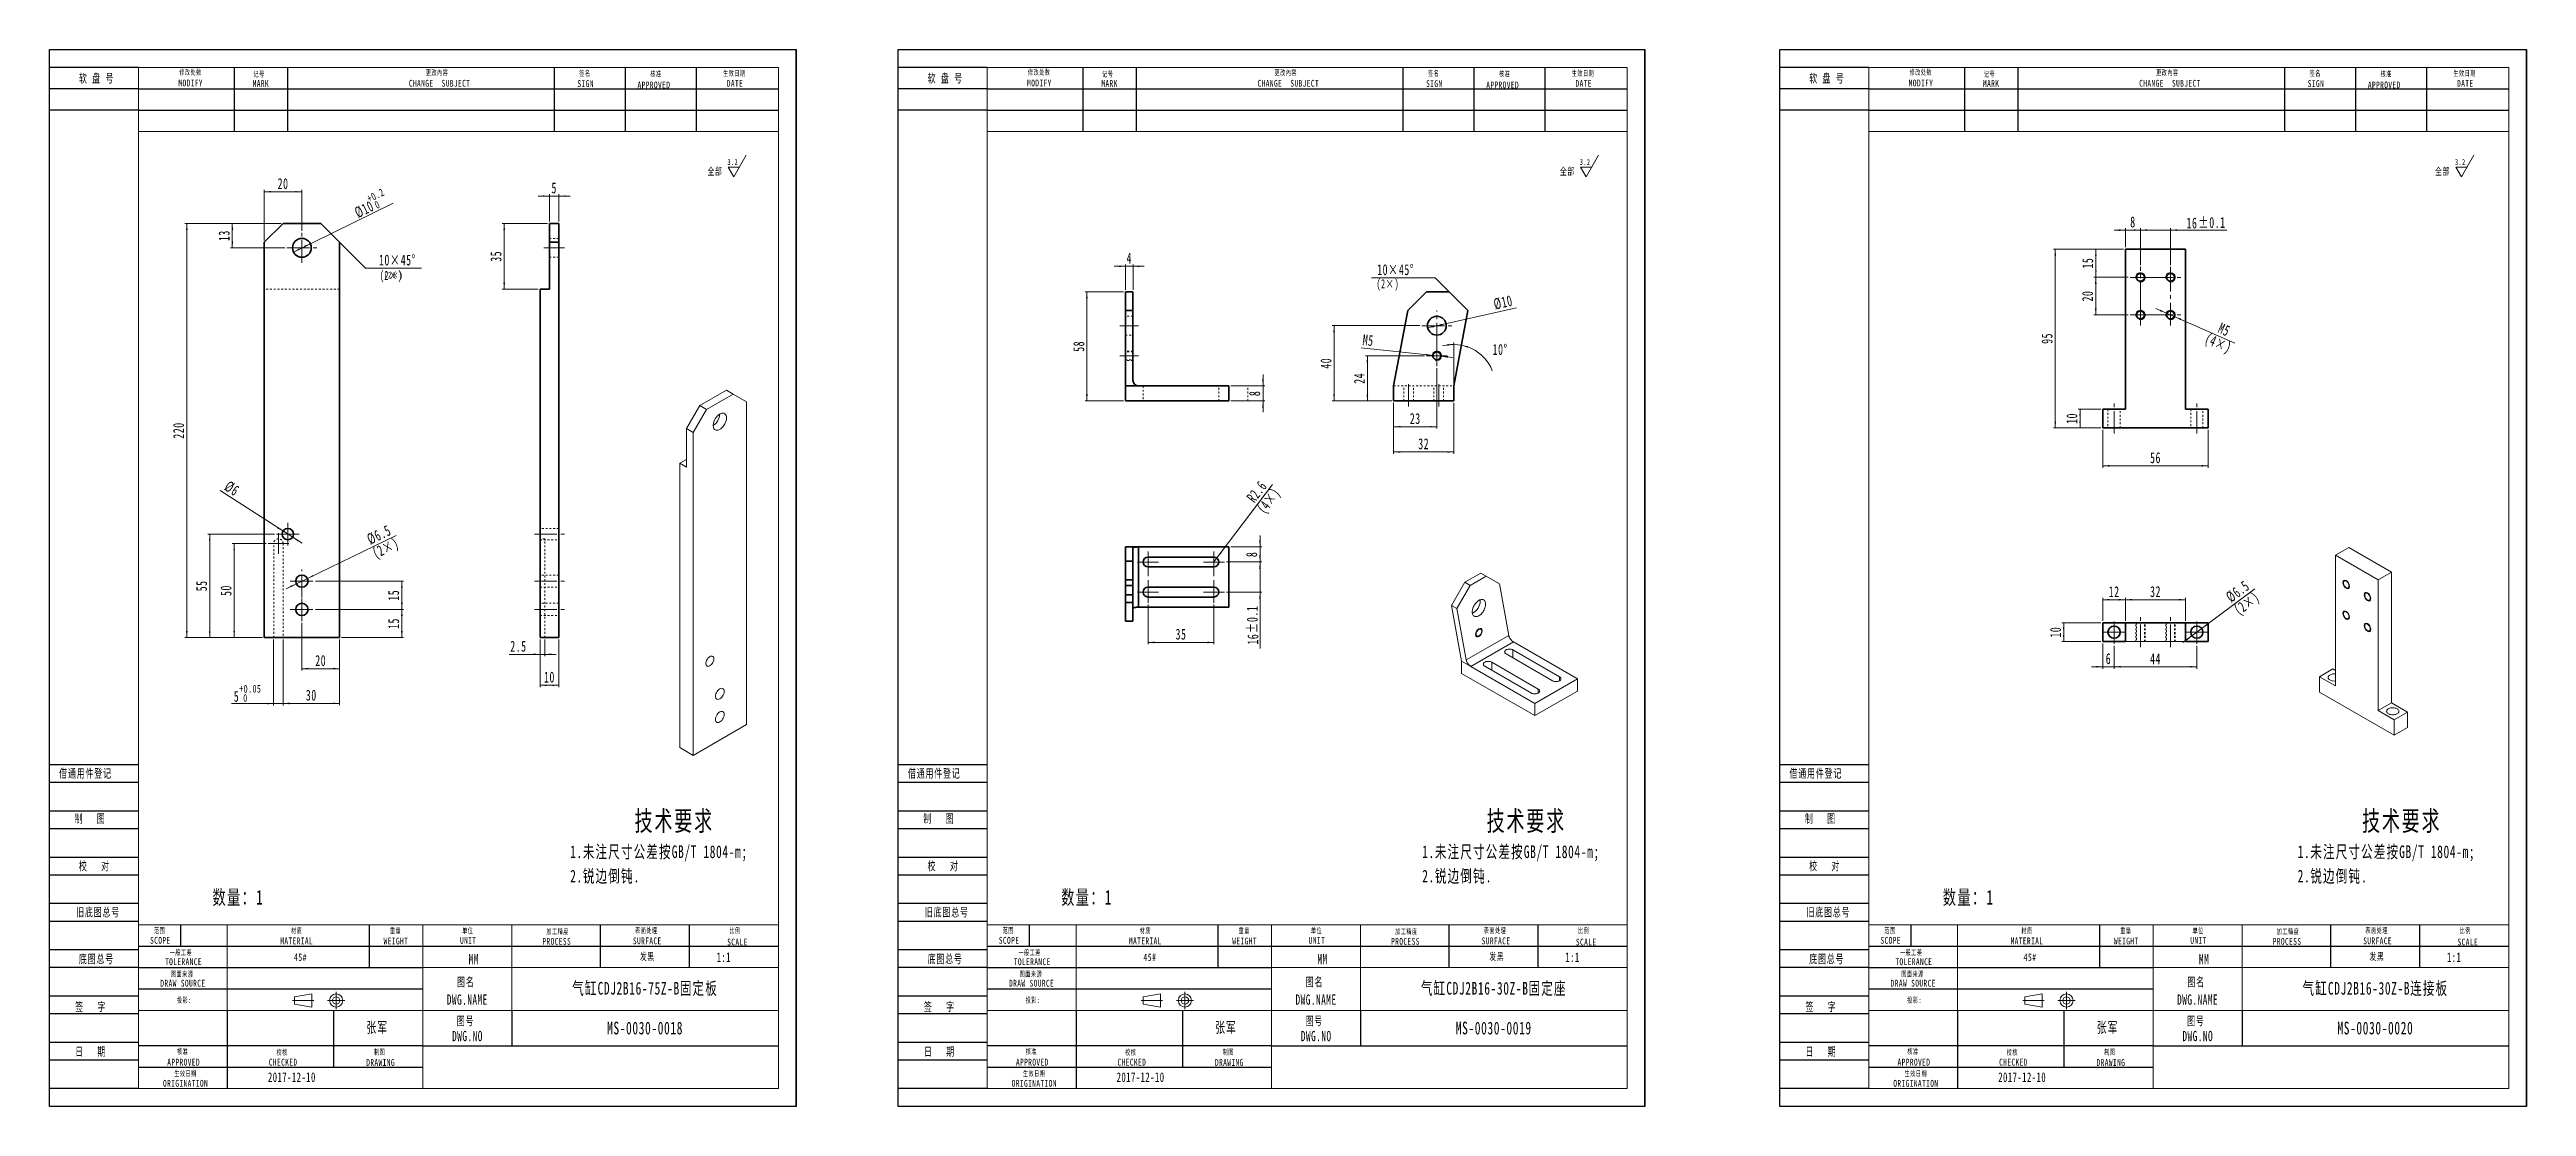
# Model space of a CAD drawing. Header units: millimetres. Extents: x 1333 to 6759, y -11 to 566.
# Drawn here: x 5442 to 6759, y -11 to 550 of the extents above; entities that cross this region are included whole.
import ezdxf

# ---------------------------------------------------------------- set-up
doc = ezdxf.new("R2010")
doc.units = ezdxf.units.MM
for name, pattern in [('AD_LTYPE3 0 mm', [16, 11, -1, 1, -1, 1, -1]), ('AD_LTYPE6 0 mm', [12, 1, -1, 1, -1, 1, -1, 1, -1, 1, -1, 1, -1]), ('点画线', [18, 12, -2, 2, -2]), ('虚线', [2, 1, -1])]:
    doc.linetypes.add(name, pattern=pattern)
doc.layers.get('0').update_dxf_attribs({"lineweight": 35})
for name, color, linetype, lineweight in [('ACAD0', 7, 'Continuous', 0), ('ACADA-定位3-标高', 171, 'Continuous', 0), ('ACADA-构件3-柱砼', 9, 'Continuous', 0), ('ACADA-构件8-屋面', 7, 'Continuous', 0), ('EB0', 7, 'Continuous', 35), ('中心线层', 1, '点画线', 18), ('尺寸线层', 3, 'Continuous', 18), ('虚线层', 6, '虚线', 18)]:
    doc.layers.add(name, color=color, linetype=linetype, lineweight=lineweight)
doc.styles.add('标准', font='', dxfattribs={"width": 0.667})
doc.styles.get('标准').set_extended_font_data('宋体')
doc.dimstyles.new('标准', dxfattribs={"dimtxt": 5.779688, "dimasz": 3.5, "dimexe": 1, "dimexo": 1, "dimgap": 1.209086, "dimtad": 1, "dimdec": 1, "dimdsep": 46, "dimtxsty": '标准', "dimblk": '_CAXARROW', "dimcen": 0, "dimdle": 7, "dimazin": 2, "dimtfac": 0.707107, "dimtdec": 3, "dimtmove": 0, "dimatfit": 3, "dimfxl": 0, "dimfrac": 2, "dimtolj": 1, "dimarcsym": 0})

msp = doc.modelspace()

# ---------------------------------------------------------------- texts
at = {"layer": 'ACADA-定位3-标高', "linetype": 'Continuous', "lineweight": 18, "line_spacing_factor": 1.15057, "style": '标准'}
for s, insert, char_height, width, attachment_point in [('\\T1.1;数量：1', (5528.69, 94.87), 7.715, 38.9526, 7), ('\\T1.1;数量：1', (5979.83, 94.87), 7.715, 38.9526, 7), ('\\T1.1;数量：1', (6448.45, 94.87), 7.715, 38.9526, 7), ('\\T1.1;气缸CDJ2B16-75Z-B固定板', (5758.61, 50.9), 6.743, 141.736, 5), ('\\T1.1;气缸CDJ2B16-30Z-B固定座', (6209.75, 50.9), 6.743, 141.736, 5), ('\\T1.1;气缸CDJ2B16-30Z-B连接板', (6678.37, 50.9), 6.743, 141.736, 5), ('\\T1.1;MS-0030-0018', (5758.61, 30.11), 6.743, 141.736, 5), ('\\T1.1;MS-0030-0019', (6209.75, 30.11), 6.743, 141.736, 5), ('\\T1.1;MS-0030-0020', (6678.37, 30.11), 6.743, 141.736, 5), ('\\T1.1;2017-12-10', (5558.14, 1.43), 5.0988, 39.173, 7), ('\\T1.1;2017-12-10', (6009.28, 1.43), 5.0988, 39.173, 7), ('\\T1.1;2017-12-10', (6477.9, 1.43), 5.0988, 39.173, 7)]:
    msp.add_mtext(s, dxfattribs=dict(at, insert=insert, char_height=char_height, width=width, attachment_point=attachment_point))
at = {"layer": 'ACADA-定位3-标高', "linetype": 'AD_LTYPE3 0 mm', "lineweight": 0, "char_height": 5.097, "width": 10.8681, "attachment_point": 7, "line_spacing_factor": 1.15057, "style": '标准'}
for insert in [(5796.65, 65.13), (6247.79, 65.13), (6716.41, 65.13)]:
    msp.add_mtext('\\T1.1;1:1', dxfattribs=dict(at, insert=insert))
at = {"layer": 'ACADA-构件8-屋面', "linetype": 'Continuous', "lineweight": 18, "line_spacing_factor": 1.15057, "style": '标准'}
for s, insert, char_height, width, attachment_point in [('\\T1.1;软 盘 号', (5457.65, 536.82), 4.5511, 24.9916, 1), ('\\T1.1;修改处数', (5516.99, 537.65), 2.913, 20.7275, 5), ('\\T1.1;MODIFY', (5517.09, 532.03), 3.6408, 16.591, 5), ('\\T1.1;记号', (5553.47, 536.65), 2.913, 14.5107, 5), ('\\T1.1;MARK', (5554.38, 531.8), 3.641, 12.4425, 5), ('\\T1.1;CHANGE  SUBJECT', (5649.39, 531.88), 3.6408, 35.2594, 5), ('\\T1.1;更改內容', (5648.04, 537.39), 2.913, 39.3958, 5), ('\\T1.1;SIGN', (5727.02, 531.71), 3.641, 12.4425, 5), ('\\T1.1;签名', (5726.63, 537.06), 2.913, 14.5107, 5), ('\\T1.1;APPROVED', (5763.33, 531), 3.6408, 16.591, 5), ('\\T1.1;核准', (5764.36, 536.8), 2.913, 18.6593, 5), ('\\T1.1;生效日期', (5806.04, 537.05), 2.913, 16.5789, 5), ('\\T1.1;DATE', (5806.41, 531.88), 3.641, 12.4425, 5), ('\\T1.1;软 盘 号', (5908.79, 536.82), 4.5511, 24.9916, 1), ('\\T1.1;修改处数', (5968.13, 537.65), 2.913, 20.7275, 5), ('\\T1.1;MODIFY', (5968.23, 532.03), 3.6408, 16.591, 5), ('\\T1.1;记号', (6004.61, 536.65), 2.913, 14.5107, 5), ('\\T1.1;MARK', (6005.52, 531.8), 3.641, 12.4425, 5), ('\\T1.1;CHANGE  SUBJECT', (6100.53, 531.88), 3.6408, 35.2594, 5), ('\\T1.1;更改內容', (6099.18, 537.39), 2.913, 39.3958, 5), ('\\T1.1;SIGN', (6178.16, 531.71), 3.641, 12.4425, 5), ('\\T1.1;签名', (6177.77, 537.06), 2.913, 14.5107, 5), ('\\T1.1;APPROVED', (6214.47, 531), 3.6408, 16.591, 5), ('\\T1.1;核准', (6215.5, 536.8), 2.913, 18.6593, 5), ('\\T1.1;生效日期', (6257.18, 537.05), 2.913, 16.5789, 5), ('\\T1.1;DATE', (6257.55, 531.88), 3.641, 12.4425, 5), ('\\T1.1;软 盘 号', (6377.4, 536.82), 4.5511, 24.9916, 1), ('\\T1.1;修改处数', (6436.75, 537.65), 2.913, 20.7275, 5), ('\\T1.1;MODIFY', (6436.85, 532.03), 3.6408, 16.591, 5), ('\\T1.1;记号', (6473.22, 536.65), 2.913, 14.5107, 5), ('\\T1.1;MARK', (6474.13, 531.8), 3.641, 12.4425, 5), ('\\T1.1;CHANGE  SUBJECT', (6569.15, 531.88), 3.6408, 35.2594, 5), ('\\T1.1;更改內容', (6567.79, 537.39), 2.913, 39.3958, 5), ('\\T1.1;SIGN', (6646.78, 531.71), 3.641, 12.4425, 5), ('\\T1.1;签名', (6646.39, 537.06), 2.913, 14.5107, 5), ('\\T1.1;APPROVED', (6683.09, 531), 3.6408, 16.591, 5), ('\\T1.1;核准', (6684.12, 536.8), 2.913, 18.6593, 5), ('\\T1.1;生效日期', (6725.8, 537.05), 2.913, 16.5789, 5), ('\\T1.1;DATE', (6726.17, 531.88), 3.641, 12.4425, 5), ('\\T1.1;借通用件登记', (5447.16, 167.65), 4.5511, 42.9407, 1), ('\\T1.1;借通用件登记', (5898.3, 167.65), 4.5511, 42.9407, 1), ('\\T1.1;借通用件登记', (6366.92, 167.65), 4.5511, 42.9407, 1), ('\\T1.1;制   图', (5455.36, 143.66), 4.5511, 24.9916, 1), ('\\T1.1;制   图', (5906.49, 143.66), 4.5511, 24.9916, 1), ('\\T1.1;制   图', (6375.11, 143.66), 4.5511, 24.9916, 1), ('\\T1.1;校   对', (5457.65, 118.48), 4.5511, 24.9916, 1), ('\\T1.1;校   对', (5908.79, 118.48), 4.5511, 24.9916, 1), ('\\T1.1;校   对', (6377.4, 118.48), 4.5511, 24.9916, 1), ('\\T1.1;旧底图总号', (5456.18, 93.95), 4.5511, 71.2879, 1), ('\\T1.1;旧底图总号', (5907.32, 93.95), 4.5511, 71.2879, 1), ('\\T1.1;旧底图总号', (6375.94, 93.95), 4.5511, 71.2879, 1), ('\\T1.1;范围', (5500.57, 81.81), 2.913, 9.1903, 5), ('\\T1.1;材质', (5573.41, 81.68), 2.913, 15.0019, 5), ('\\T1.1;重量', (5625.99, 81.69), 2.913, 16.9391, 5), ('\\T1.1;单位', (5664.37, 81.78), 2.913, 13.0647, 5), ('\\T1.1;加工精度', (5712.14, 81.29), 2.913, 18.3844, 5), ('\\T1.1;表面处理', (5759.28, 81.84), 2.913, 18.3844, 5), ('\\T1.1;比例', (5806.38, 81.72), 2.913, 16.6913, 5), ('\\T1.1;范围', (5951.71, 81.81), 2.913, 9.1903, 5), ('\\T1.1;材质', (6024.55, 81.68), 2.913, 15.0019, 5), ('\\T1.1;重量', (6077.13, 81.69), 2.913, 16.9391, 5), ('\\T1.1;单位', (6115.51, 81.78), 2.913, 13.0647, 5), ('\\T1.1;加工精度', (6163.28, 81.29), 2.913, 18.3844, 5), ('\\T1.1;表面处理', (6210.41, 81.84), 2.913, 18.3844, 5), ('\\T1.1;比例', (6257.52, 81.72), 2.913, 16.6913, 5), ('\\T1.1;范围', (6420.32, 81.81), 2.913, 9.1903, 5), ('\\T1.1;材质', (6493.17, 81.68), 2.913, 15.0019, 5), ('\\T1.1;重量', (6545.75, 81.69), 2.913, 16.9391, 5), ('\\T1.1;单位', (6584.13, 81.78), 2.913, 13.0647, 5), ('\\T1.1;加工精度', (6631.9, 81.29), 2.913, 18.3844, 5), ('\\T1.1;表面处理', (6679.03, 81.84), 2.913, 18.3844, 5), ('\\T1.1;比例', (6726.13, 81.72), 2.913, 16.6913, 5), ('\\T1.1;底图总号', (5457.65, 69.1), 4.551, 24.9916, 1), ('\\T1.1;SCOPE', (5500.96, 76.71), 3.6408, 10.4963, 5), ('\\T1.1;TOLERANCE', (5513.27, 65.35), 3.6408, 18.4486, 5), ('\\T1.1;一般工差', (5511.89, 70.13), 2.913, 20.3216, 5), ('\\T1.1;MATERIAL', (5573.42, 76.43), 3.6408, 15.3921, 5), ('\\T1.1;WEIGHT', (5626.16, 76.36), 3.6408, 15.2903, 5), ('\\T1.1;UNIT', (5664.59, 76.69), 3.641, 11.0089, 5), ('\\T1.1;   MM', (5663.48, 66.72), 5.4613, 22.3434, 5), ('\\T1.1;PROCESS', (5711.66, 76.17), 3.6408, 14.676, 5), ('\\T1.1;SURFACE', (5759.79, 76.42), 3.6408, 14.5742, 5), ('\\T1.1;SCALE', (5807.72, 75.8), 3.6408, 15.1339, 5), ('\\T1.1;底图总号', (5908.79, 69.1), 4.551, 24.9916, 1), ('\\T1.1;SCOPE', (5952.1, 76.71), 3.6408, 10.4963, 5), ('\\T1.1;TOLERANCE', (5964.41, 65.35), 3.6408, 18.4486, 5), ('\\T1.1;一般工差', (5963.03, 70.13), 2.913, 20.3216, 5), ('\\T1.1;MATERIAL', (6024.56, 76.43), 3.6408, 15.3921, 5), ('\\T1.1;WEIGHT', (6077.3, 76.36), 3.6408, 15.2903, 5), ('\\T1.1;UNIT', (6115.73, 76.69), 3.641, 11.0089, 5), ('\\T1.1;   MM', (6114.62, 66.72), 5.4613, 22.3434, 5), ('\\T1.1;PROCESS', (6162.8, 76.17), 3.6408, 14.676, 5), ('\\T1.1;SURFACE', (6210.93, 76.42), 3.6408, 14.5742, 5), ('\\T1.1;SCALE', (6258.86, 75.8), 3.6408, 15.1339, 5), ('\\T1.1;底图总号', (6377.4, 69.1), 4.551, 24.9916, 1), ('\\T1.1;SCOPE', (6420.72, 76.71), 3.6408, 10.4963, 5), ('\\T1.1;TOLERANCE', (6433.03, 65.35), 3.6408, 18.4486, 5), ('\\T1.1;一般工差', (6431.64, 70.13), 2.913, 20.3216, 5), ('\\T1.1;MATERIAL', (6493.17, 76.43), 3.6408, 15.3921, 5), ('\\T1.1;WEIGHT', (6545.92, 76.36), 3.6408, 15.2903, 5), ('\\T1.1;UNIT', (6584.35, 76.69), 3.641, 11.0089, 5), ('\\T1.1;   MM', (6583.24, 66.72), 5.4613, 22.3434, 5), ('\\T1.1;PROCESS', (6631.42, 76.17), 3.6408, 14.676, 5), ('\\T1.1;SURFACE', (6679.55, 76.42), 3.6408, 14.5742, 5), ('\\T1.1;SCALE', (6727.48, 75.8), 3.6408, 15.1339, 5), ('\\T1.1;图面来源', (5512.58, 58.69), 2.913, 24.196, 5), ('\\T1.1;图名', (5663.35, 54.37), 4.551, 13.7855, 5), ('\\T1.1;图面来源', (5963.72, 58.69), 2.913, 24.196, 5), ('\\T1.1;图名', (6114.49, 54.37), 4.551, 13.7855, 5), ('\\T1.1;图面来源', (6432.34, 58.69), 2.913, 24.196, 5), ('\\T1.1;图名', (6583.11, 54.37), 4.551, 13.7855, 5), ('\\T1.1;签   字', (5455.67, 43.73), 4.5511, 24.9916, 1), ('\\T1.1;投影:', (5513.64, 44.82), 2.913, 108.913, 5), ('\\T1.1;签   字', (5906.81, 43.73), 4.5511, 24.9916, 1), ('\\T1.1;投影:', (5964.78, 44.82), 2.913, 108.913, 5), ('\\T1.1;签   字', (6375.42, 43.73), 4.5511, 24.9916, 1), ('\\T1.1;投影:', (6433.4, 44.82), 2.913, 108.913, 5), ('\\T1.1;张军', (5616.28, 30.2), 5.772, 75.5925, 5), ('\\T1.1;图号', (5663.22, 33.66), 4.551, 22.5029, 5), ('\\T1.1;张军', (6067.42, 30.2), 5.772, 75.5925, 5), ('\\T1.1;图号', (6114.36, 33.66), 4.551, 22.5029, 5), ('\\T1.1;张军', (6536.04, 30.2), 5.772, 75.5925, 5), ('\\T1.1;图号', (6582.97, 33.66), 4.551, 22.5029, 5), ('\\T1.1;日   期', (5455.67, 19.92), 4.5511, 24.9916, 1), ('\\T1.1;APPROVED', (5513.34, 12), 3.6408, 17.0202, 5), ('\\T1.1;核准', (5512.8, 17.61), 2.913, 16.9391, 5), ('\\T1.1;CHECKED', (5566.23, 12), 3.6408, 14.676, 5), ('\\T1.1;校核', (5565.65, 17.11), 2.913, 15.0019, 5), ('\\T1.1;DRAWING', (5618.03, 11.87), 3.6408, 14.1672, 5), ('\\T1.1;制图', (5617.52, 17.24), 2.913, 18.8763, 5), ('\\T1.1;日   期', (5906.81, 19.92), 4.5511, 24.9916, 1), ('\\T1.1;APPROVED', (5964.47, 12), 3.6408, 17.0202, 5), ('\\T1.1;核准', (5963.94, 17.61), 2.913, 16.9391, 5), ('\\T1.1;CHECKED', (6017.37, 12), 3.6408, 14.676, 5), ('\\T1.1;校核', (6016.78, 17.11), 2.913, 15.0019, 5), ('\\T1.1;DRAWING', (6069.17, 11.87), 3.6408, 14.1672, 5), ('\\T1.1;制图', (6068.66, 17.24), 2.913, 18.8763, 5), ('\\T1.1;日   期', (6375.42, 19.92), 4.5511, 24.9916, 1), ('\\T1.1;APPROVED', (6433.09, 12), 3.6408, 17.0202, 5), ('\\T1.1;核准', (6432.55, 17.61), 2.913, 16.9391, 5), ('\\T1.1;CHECKED', (6485.99, 12), 3.6408, 14.676, 5), ('\\T1.1;校核', (6485.4, 17.11), 2.913, 15.0019, 5), ('\\T1.1;DRAWING', (6537.79, 11.87), 3.6408, 14.1672, 5), ('\\T1.1;制图', (6537.28, 17.24), 2.913, 18.8763, 5), ('\\T1.1;ORIGINATION', (5514.37, 0.77), 3.6408, 20.5743, 5), ('\\T1.1;生效日期', (5514.33, 5.83), 2.913, 24.196, 5), ('\\T1.1;ORIGINATION', (5965.5, 0.77), 3.6408, 20.5743, 5), ('\\T1.1;生效日期', (5965.47, 5.83), 2.913, 24.196, 5), ('\\T1.1;ORIGINATION', (6434.12, 0.77), 3.6408, 20.5743, 5), ('\\T1.1;生效日期', (6434.09, 5.83), 2.913, 24.196, 5)]:
    msp.add_mtext(s, dxfattribs=dict(at, insert=insert, char_height=char_height, width=width, attachment_point=attachment_point))
at = {"layer": '尺寸线层', "linetype": 'Continuous', "lineweight": 18, "line_spacing_factor": 1.15057, "style": '标准'}
for s, insert, char_height, width, attachment_point in [('\\T1.1;(2×)', (5617.64, 432.31), 4.816, 22.3475, 1), ('\\T1.1;(2×)', (5619.87, 431.62), 3.371, 22.3475, 1), ('\\T1.1;(2×)', (6147.42, 427.83), 4.816, 16.777, 1), ('\\T1.1;技术要求', (5753.04, 145.46), 10.537, 72.7231, 1), ('\\T1.1;技术要求', (6205.95, 145.46), 10.537, 72.7231, 1), ('\\T1.1;技术要求', (6671.28, 145.46), 10.537, 72.7231, 1), ('\\T1.1;1.未注尺寸公差按GB/T 1804-m;\\P2.锐边倒钝.', (5718.81, 127.17), 6.743, 128.952, 1), ('\\T1.1;1.未注尺寸公差按GB/T 1804-m;\\P2.锐边倒钝.', (6171.72, 127.17), 6.743, 128.952, 1), ('\\T1.1;1.未注尺寸公差按GB/T 1804-m;\\P2.锐边倒钝.', (6637.05, 127.17), 6.743, 128.952, 1), ('\\T1.1;45#', (5575.43, 67.73), 3.848, 40.532, 5), ('\\T1.1;发黑', (5759.83, 67.91), 3.853, 47.2453, 5), ('\\T1.1;45#', (6026.97, 67.73), 3.848, 40.532, 5), ('\\T1.1;发黑', (6211.36, 67.91), 3.853, 47.2453, 5), ('\\T1.1;45#', (6494.8, 67.73), 3.848, 40.532, 5), ('\\T1.1;发黑', (6679.2, 67.91), 3.853, 47.2453, 5), ('\\T1.1;DRAW SOURCE', (5512.95, 53.93), 3.6408, 47.2128, 5), ('\\T1.1;DRAW SOURCE', (5964.09, 53.93), 3.6408, 47.2128, 5), ('\\T1.1;DRAW SOURCE', (6432.71, 53.93), 3.6408, 47.2128, 5), ('\\T1.1;DWG.NAME', (5664.12, 45.23), 5.4613, 47.2453, 5), ('\\T1.1;DWG.NAME', (6115.26, 45.23), 5.4613, 47.2453, 5), ('\\T1.1;DWG.NAME', (6583.87, 45.23), 5.4613, 47.2453, 5), ('\\T1.1;DWG.NO', (5664.22, 25.87), 5.4613, 47.4484, 5), ('\\T1.1;DWG.NO', (6115.36, 25.87), 5.4613, 47.4484, 5), ('\\T1.1;DWG.NO', (6583.97, 25.87), 5.4613, 47.4484, 5)]:
    msp.add_mtext(s, dxfattribs=dict(at, insert=insert, char_height=char_height, width=width, attachment_point=attachment_point))

# ---------------------------------------------------------------- blocks, each defined once
blk = doc.blocks.new('*X141')
at = {"layer": '尺寸线层', "linetype": 'Continuous', "lineweight": 18}
for points in [[(5540.2, 287.5), (5539.8, 284), (5540.6, 284)], [(5540.2, 237.5), (5539.8, 241), (5540.6, 241)]]:
    blk.add_hatch(color=0, dxfattribs=at).paths.add_polyline_path(points, flags=0)
at = {"layer": '尺寸线层', "color": 0, "linetype": 'Continuous', "lineweight": 18}
for p, q in [((5557.2, 287.5), (5539.2, 287.5)), ((5540.2, 237.5), (5540.2, 287.5)), ((5555.2, 237.5), (5539.2, 237.5))]:
    blk.add_line(p, q, dxfattribs=at)
at = {"layer": '尺寸线层', "color": 0, "linetype": 'Continuous', "lineweight": 18, "insert": (5535.9, 262.5), "char_height": 5.78, "width": 8.218, "attachment_point": 5, "rotation": 90, "line_spacing_factor": 1.15057, "style": '标准'}
blk.add_mtext('\\T1.1;50', dxfattribs=at)
blk = doc.blocks.new('_CAXARROW')
blk.add_hatch(color=0).paths.add_polyline_path([(0, 0), (-1, 0.125), (-1, -0.125)], flags=0)
blk = doc.blocks.new('*X142')
at = {"layer": '尺寸线层', "linetype": 'Continuous', "lineweight": 18}
for points in [[(5566.2, 202.6), (5569.7, 202.2), (5569.7, 203)], [(5596.2, 202.6), (5592.7, 202.2), (5592.7, 203)]]:
    blk.add_hatch(color=0, dxfattribs=at).paths.add_polyline_path(points, flags=0)
at = {"layer": '尺寸线层', "color": 0, "linetype": 'Continuous', "lineweight": 18}
for p, q in [((5566.2, 236.5), (5566.2, 201.6)), ((5596.2, 236.5), (5596.2, 201.6)), ((5596.2, 202.6), (5566.2, 202.6))]:
    blk.add_line(p, q, dxfattribs=at)
at = {"layer": '尺寸线层', "color": 0, "linetype": 'Continuous', "lineweight": 18, "insert": (5581.2, 206.9), "char_height": 5.78, "width": 8.218, "attachment_point": 5, "line_spacing_factor": 1.15057, "style": '标准'}
blk.add_mtext('\\T1.1;30', dxfattribs=at)
blk = doc.blocks.new('*X144')
at = {"color": 0, "char_height": 5.78, "attachment_point": 1, "line_spacing_factor": 1.15057, "style": '标准'}
for s, insert, width in [('\\T1.1;{\\H0.707107x;+0.05}', (7376.4, 223.9), 20.935), ('\\T1.1;5', (7373.5, 220.7), 27.48), ('\\T1.1;{\\H0.707107x;0}', (7378.5, 219), 20.935)]:
    blk.add_mtext(s, dxfattribs=dict(at, insert=insert, width=width))
blk = doc.blocks.new('*X143')
at = {"layer": '尺寸线层', "linetype": 'Continuous', "lineweight": 18}
for points in [[(5561.2, 202.5), (5557.7, 202.9), (5557.7, 202.1)], [(5566.2, 202.5), (5569.7, 202.9), (5569.7, 202.1)]]:
    blk.add_hatch(color=0, dxfattribs=at).paths.add_polyline_path(points, flags=0)
at = {"layer": '尺寸线层', "color": 0, "linetype": 'Continuous', "lineweight": 18}
for p, q in [((5561.2, 236.5), (5561.2, 201.5)), ((5566.2, 236.5), (5566.2, 201.5)), ((5538.8, 202.5), (5572.2, 202.5))]:
    blk.add_line(p, q, dxfattribs=at)
blk.add_blockref('*X144', (-1833.5, -11.5), dxfattribs=at)
blk = doc.blocks.new('*X145')
at = {"layer": '尺寸线层', "linetype": 'Continuous', "lineweight": 18}
for points in [[(5576.2, 221), (5579.7, 220.6), (5579.7, 221.5)], [(5596.2, 221), (5592.7, 220.6), (5592.7, 221.5)]]:
    blk.add_hatch(color=0, dxfattribs=at).paths.add_polyline_path(points, flags=0)
at = {"layer": '尺寸线层', "color": 0, "linetype": 'Continuous', "lineweight": 18}
for p, q in [((5576.2, 245.3), (5576.2, 220)), ((5596.2, 236.5), (5596.2, 220)), ((5596.2, 221), (5576.2, 221))]:
    blk.add_line(p, q, dxfattribs=at)
at = {"layer": '尺寸线层', "color": 0, "linetype": 'Continuous', "lineweight": 18, "insert": (5586.2, 225.3), "char_height": 5.78, "width": 8.218, "attachment_point": 5, "line_spacing_factor": 1.15057, "style": '标准'}
blk.add_mtext('\\T1.1;20', dxfattribs=at)
blk = doc.blocks.new('*X146')
at = {"layer": '尺寸线层', "linetype": 'Continuous', "lineweight": 18}
for points in [[(5629.3, 252.5), (5629.8, 249), (5628.9, 249)], [(5629.3, 237.5), (5629.8, 241), (5628.9, 241)]]:
    blk.add_hatch(color=0, dxfattribs=at).paths.add_polyline_path(points, flags=0)
at = {"layer": '尺寸线层', "color": 0, "linetype": 'Continuous', "lineweight": 18}
for p, q in [((5583.5, 252.5), (5630.3, 252.5)), ((5629.3, 252.5), (5629.3, 237.5)), ((5597.2, 237.5), (5630.3, 237.5))]:
    blk.add_line(p, q, dxfattribs=at)
at = {"layer": '尺寸线层', "color": 0, "linetype": 'Continuous', "lineweight": 18, "insert": (5625, 245), "char_height": 5.78, "width": 8.121, "attachment_point": 5, "rotation": 90, "line_spacing_factor": 1.15057, "style": '标准'}
blk.add_mtext('\\T1.1;15', dxfattribs=at)
blk = doc.blocks.new('*X147')
at = {"layer": '尺寸线层', "linetype": 'Continuous', "lineweight": 18}
for points in [[(5629.3, 267.5), (5629.8, 264), (5628.9, 264)], [(5629.3, 252.5), (5629.8, 256), (5628.9, 256)]]:
    blk.add_hatch(color=0, dxfattribs=at).paths.add_polyline_path(points, flags=0)
at = {"layer": '尺寸线层', "color": 0, "linetype": 'Continuous', "lineweight": 18}
for p, q in [((5583.5, 267.5), (5630.3, 267.5)), ((5629.3, 267.5), (5629.3, 252.5)), ((5583.5, 252.5), (5630.3, 252.5))]:
    blk.add_line(p, q, dxfattribs=at)
at = {"layer": '尺寸线层', "color": 0, "linetype": 'Continuous', "lineweight": 18, "insert": (5625, 260), "char_height": 5.78, "width": 8.121, "attachment_point": 5, "rotation": 90, "line_spacing_factor": 1.15057, "style": '标准'}
blk.add_mtext('\\T1.1;15', dxfattribs=at)
blk = doc.blocks.new('*X148')
at = {"layer": '尺寸线层', "linetype": 'Continuous', "lineweight": 18}
for points in [[(5515, 457.5), (5514.6, 454), (5515.5, 454)], [(5515, 237.5), (5514.6, 241), (5515.5, 241)]]:
    blk.add_hatch(color=0, dxfattribs=at).paths.add_polyline_path(points, flags=0)
at = {"layer": '尺寸线层', "color": 0, "linetype": 'Continuous', "lineweight": 18}
for p, q in [((5565.2, 457.5), (5514, 457.5)), ((5515, 237.5), (5515, 457.5)), ((5555.2, 237.5), (5514, 237.5))]:
    blk.add_line(p, q, dxfattribs=at)
at = {"layer": '尺寸线层', "color": 0, "linetype": 'Continuous', "lineweight": 18, "insert": (5510.7, 347.5), "char_height": 5.78, "width": 12.741, "attachment_point": 5, "rotation": 90, "line_spacing_factor": 1.15057, "style": '标准'}
blk.add_mtext('\\T1.1;220', dxfattribs=at)
blk = doc.blocks.new('*X149')
at = {"layer": '尺寸线层', "linetype": 'Continuous', "lineweight": 18}
for points in [[(5527.2, 292.5), (5527.6, 289), (5526.8, 289)], [(5527.2, 237.5), (5527.6, 241), (5526.8, 241)]]:
    blk.add_hatch(color=0, dxfattribs=at).paths.add_polyline_path(points, flags=0)
at = {"layer": '尺寸线层', "color": 0, "linetype": 'Continuous', "lineweight": 18}
for p, q in [((5561.7, 292.5), (5526.2, 292.5)), ((5527.2, 292.5), (5527.2, 237.5)), ((5555.2, 237.5), (5526.2, 237.5))]:
    blk.add_line(p, q, dxfattribs=at)
at = {"layer": '尺寸线层', "color": 0, "linetype": 'Continuous', "lineweight": 18, "insert": (5522.9, 265), "char_height": 5.78, "width": 8.121, "attachment_point": 5, "rotation": 90, "line_spacing_factor": 1.15057, "style": '标准'}
blk.add_mtext('\\T1.1;55', dxfattribs=at)
blk = doc.blocks.new('*X150')
at = {"layer": '尺寸线层', "linetype": 'Continuous', "lineweight": 18}
for points in [[(5556.2, 474.3), (5559.7, 473.9), (5559.7, 474.7)], [(5576.2, 474.3), (5572.7, 473.9), (5572.7, 474.7)]]:
    blk.add_hatch(color=0, dxfattribs=at).paths.add_polyline_path(points, flags=0)
at = {"layer": '尺寸线层', "color": 0, "linetype": 'Continuous', "lineweight": 18}
for p, q in [((5556.2, 448.5), (5556.2, 475.3)), ((5576.2, 474.3), (5556.2, 474.3)), ((5576.2, 453.5), (5576.2, 475.3))]:
    blk.add_line(p, q, dxfattribs=at)
at = {"layer": '尺寸线层', "color": 0, "linetype": 'Continuous', "lineweight": 18, "insert": (5566.2, 478.6), "char_height": 5.78, "width": 8.218, "attachment_point": 5, "line_spacing_factor": 1.15057, "style": '标准'}
blk.add_mtext('\\T1.1;20', dxfattribs=at)
blk = doc.blocks.new('*X151')
at = {"layer": '尺寸线层', "linetype": 'Continuous', "lineweight": 18}
for points in [[(5539.2, 457.5), (5538.8, 454), (5539.7, 454)], [(5539.2, 444.5), (5538.8, 448), (5539.7, 448)]]:
    blk.add_hatch(color=0, dxfattribs=at).paths.add_polyline_path(points, flags=0)
at = {"layer": '尺寸线层', "color": 0, "linetype": 'Continuous', "lineweight": 18}
for p, q in [((5565.2, 457.5), (5538.2, 457.5)), ((5539.2, 444.5), (5539.2, 457.5)), ((5567.2, 444.5), (5538.2, 444.5))]:
    blk.add_line(p, q, dxfattribs=at)
at = {"layer": '尺寸线层', "color": 0, "linetype": 'Continuous', "lineweight": 18, "insert": (5534.9, 451), "char_height": 5.78, "width": 8.121, "attachment_point": 5, "rotation": 90, "line_spacing_factor": 1.15057, "style": '标准'}
blk.add_mtext('\\T1.1;13', dxfattribs=at)
blk = doc.blocks.new('*X153')
at = {"color": 0, "char_height": 5.78, "attachment_point": 1, "rotation": 26.1324, "line_spacing_factor": 1.15057, "style": '标准'}
for s, insert, width in [('\\T1.1;%%C10', (7437, 476.9), 35.577), ('\\T1.1;{\\H0.707107x;+0.2}', (7443.8, 483.7), 16.671), ('\\T1.1;{\\H0.707107x;0}', (7447.8, 480.3), 16.671)]:
    blk.add_mtext(s, dxfattribs=dict(at, insert=insert, width=width))
blk = doc.blocks.new('*X152')
at = {"layer": 'EB0', "linetype": 'Continuous', "lineweight": 18}
for points in [[(5571.7, 442.3), (5575.1, 443.5), (5574.7, 444.2)], [(5580.7, 446.7), (5577.8, 444.8), (5577.4, 445.6)]]:
    blk.add_hatch(color=0, dxfattribs=at).paths.add_polyline_path(points, flags=0)
at = {"layer": 'EB0', "color": 0, "linetype": 'Continuous', "lineweight": 18}
blk.add_line((5624.8, 468.3), (5571.7, 442.3), dxfattribs=at)
blk.add_blockref('*X153', (-1833.5, -11.5), dxfattribs=at)
blk = doc.blocks.new('*X154')
at = {"layer": 'EB0', "linetype": 'Continuous', "lineweight": 18}
for points in [[(5566.2, 294.1), (5563.5, 296.4), (5563, 295.6)], [(5571.2, 290.9), (5574.4, 289.4), (5574, 288.6)]]:
    blk.add_hatch(color=0, dxfattribs=at).paths.add_polyline_path(points, flags=0)
at = {"layer": 'EB0', "color": 0, "linetype": 'Continuous', "lineweight": 18}
blk.add_line((5532.7, 315.6), (5576.3, 287.6), dxfattribs=at)
at = {"layer": 'EB0', "color": 0, "linetype": 'Continuous', "lineweight": 18, "insert": (5539, 316.7), "char_height": 5.78, "width": 13.745, "attachment_point": 5, "rotation": 327.3292, "line_spacing_factor": 1.15057, "style": '标准'}
blk.add_mtext('\\T1.1;%%C6', dxfattribs=at)
blk = doc.blocks.new('*X155')
at = {"layer": 'EB0', "linetype": 'Continuous', "lineweight": 18}
for points in [[(5573.3, 266.1), (5570.3, 264.2), (5570, 265)], [(5579.1, 268.9), (5582.5, 270.1), (5582.1, 270.8)]]:
    blk.add_hatch(color=0, dxfattribs=at).paths.add_polyline_path(points, flags=0)
at = {"layer": 'EB0', "color": 0, "linetype": 'Continuous', "lineweight": 18}
blk.add_line((5626.3, 291.8), (5567.9, 263.5), dxfattribs=at)
at = {"layer": 'EB0', "color": 0, "linetype": 'Continuous', "lineweight": 18, "char_height": 5.78, "attachment_point": 5, "rotation": 25.8359, "line_spacing_factor": 1.15057, "style": '标准'}
for s, insert, width in [('\\T1.1;%%C6.5', (5617.2, 292.1), 21.366), ('\\T1.1;(2×)', (5621, 284.4), 25.28)]:
    blk.add_mtext(s, dxfattribs=dict(at, insert=insert, width=width))
blk = doc.blocks.new('*X156')
at = {"layer": '尺寸线层', "linetype": 'Continuous', "lineweight": 18}
for points in [[(5702.8, 228.6), (5699.3, 229.1), (5699.3, 228.2)], [(5705.3, 228.6), (5708.8, 229.1), (5708.8, 228.2)]]:
    blk.add_hatch(color=0, dxfattribs=at).paths.add_polyline_path(points, flags=0)
at = {"layer": '尺寸线层', "color": 0, "linetype": 'Continuous', "lineweight": 18}
for p, q in [((5686.3, 228.6), (5711.3, 228.6)), ((5702.8, 236.5), (5702.8, 227.6)), ((5705.3, 236.5), (5705.3, 227.6))]:
    blk.add_line(p, q, dxfattribs=at)
at = {"layer": '尺寸线层', "color": 0, "linetype": 'Continuous', "lineweight": 18, "insert": (5691.3, 232.9), "char_height": 5.78, "width": 12.645, "attachment_point": 5, "line_spacing_factor": 1.15057, "style": '标准'}
blk.add_mtext('\\T1.1;2.5', dxfattribs=at)
blk = doc.blocks.new('*X157')
at = {"layer": '尺寸线层', "linetype": 'Continuous', "lineweight": 18}
for points in [[(5702.8, 212.2), (5706.3, 212.6), (5706.3, 211.8)], [(5712.8, 212.2), (5709.3, 212.6), (5709.3, 211.8)]]:
    blk.add_hatch(color=0, dxfattribs=at).paths.add_polyline_path(points, flags=0)
at = {"layer": '尺寸线层', "color": 0, "linetype": 'Continuous', "lineweight": 18}
for p, q in [((5702.8, 236.5), (5702.8, 211.2)), ((5712.8, 236.5), (5712.8, 211.2)), ((5702.8, 212.2), (5712.8, 212.2))]:
    blk.add_line(p, q, dxfattribs=at)
at = {"layer": '尺寸线层', "color": 0, "linetype": 'Continuous', "lineweight": 18, "insert": (5707.8, 216.5), "char_height": 5.78, "width": 8.218, "attachment_point": 5, "line_spacing_factor": 1.15057, "style": '标准'}
blk.add_mtext('\\T1.1;10', dxfattribs=at)
blk = doc.blocks.new('*X158')
at = {"layer": '尺寸线层', "linetype": 'Continuous', "lineweight": 18}
for points in [[(5707.8, 472), (5704.3, 472.4), (5704.3, 471.6)], [(5712.8, 472), (5716.3, 472.4), (5716.3, 471.6)]]:
    blk.add_hatch(color=0, dxfattribs=at).paths.add_polyline_path(points, flags=0)
at = {"layer": '尺寸线层', "color": 0, "linetype": 'Continuous', "lineweight": 18}
for p, q in [((5701.8, 472), (5718.8, 472)), ((5707.8, 458.5), (5707.8, 473)), ((5712.8, 458.5), (5712.8, 473))]:
    blk.add_line(p, q, dxfattribs=at)
at = {"layer": '尺寸线层', "color": 0, "linetype": 'Continuous', "lineweight": 18, "insert": (5710.3, 476.3), "char_height": 5.78, "width": 3.598, "attachment_point": 5, "line_spacing_factor": 1.15057, "style": '标准'}
blk.add_mtext('\\T1.1;5', dxfattribs=at)
blk = doc.blocks.new('*X159')
at = {"layer": '尺寸线层', "linetype": 'Continuous', "lineweight": 18}
for points in [[(5683.7, 457.5), (5683.3, 454), (5684.2, 454)], [(5683.7, 422.5), (5683.3, 426), (5684.2, 426)]]:
    blk.add_hatch(color=0, dxfattribs=at).paths.add_polyline_path(points, flags=0)
at = {"layer": '尺寸线层', "color": 0, "linetype": 'Continuous', "lineweight": 18}
for p, q in [((5706.8, 457.5), (5682.7, 457.5)), ((5683.7, 422.5), (5683.7, 457.5)), ((5701.8, 422.5), (5682.7, 422.5))]:
    blk.add_line(p, q, dxfattribs=at)
at = {"layer": '尺寸线层', "color": 0, "linetype": 'Continuous', "lineweight": 18, "insert": (5679.4, 440), "char_height": 5.78, "width": 8.121, "attachment_point": 5, "rotation": 90, "line_spacing_factor": 1.15057, "style": '标准'}
blk.add_mtext('\\T1.1;35', dxfattribs=at)
blk = doc.blocks.new('*X160')
at = {"layer": 'EB0', "color": 0, "linetype": 'Continuous', "lineweight": 18}
for p, q in [((0, 0), (13.8, -13.8)), ((13.8, -13.8), (43.5, -13.8))]:
    blk.add_line(p, q, dxfattribs=at)
at = {"layer": 'EB0', "color": 0, "linetype": 'Continuous', "lineweight": 18, "insert": (30.7, -9.5), "char_height": 5.78, "width": 29.716, "attachment_point": 5, "line_spacing_factor": 1.15057, "style": '标准'}
blk.add_mtext('\\T1.1;10×45%%D', dxfattribs=at)
blk = doc.blocks.new('*X248')
at = {"layer": '尺寸线层', "linetype": 'Continuous', "lineweight": 18}
for p, q in [((3.5, 3.8), (9.5, 3.8)), ((6.5, -1.4), (3.5, 3.8)), ((6.5, -1.4), (13.1, 10.1))]:
    blk.add_line(p, q, dxfattribs=at)
at = {"layer": '尺寸线层', "linetype": 'Continuous', "lineweight": 18, "line_spacing_factor": 1.15057, "style": '标准'}
for s, insert, char_height, width, attachment_point in [('\\T1.1;全部', (-3.5, 1.3), 3.85, 17.164, 5), ('\\T1.1;3.2', (8.7, 6.4), 3.12, 6.818, 6)]:
    blk.add_mtext(s, dxfattribs=dict(at, insert=insert, char_height=char_height, width=width, attachment_point=attachment_point))
blk = doc.blocks.new('*X162')
at = {"layer": '尺寸线层', "linetype": 'Continuous', "lineweight": 18}
for points in [[(6188.5, 393.2), (6185.1, 392.5), (6185, 393.4)], [(6192.6, 392.8), (6195.8, 391.5), (6196.1, 392.3)]]:
    blk.add_hatch(color=0, dxfattribs=at).paths.add_polyline_path(points, flags=0)
at = {"layer": '尺寸线层', "color": 0, "linetype": 'Continuous', "lineweight": 18}
blk.add_line((6188.5, 371.2), (6188.5, 394.2), dxfattribs=at)
blk.add_arc((6188.5, 371.2), 22, 21.5007, 105.5985, dxfattribs=at)
at = {"layer": '尺寸线层', "color": 0, "linetype": 'Continuous', "lineweight": 18, "insert": (6213.1, 390.5), "char_height": 5.78, "width": 12.034, "attachment_point": 5, "line_spacing_factor": 1.15057, "style": '标准'}
blk.add_mtext('\\T1.1;10%%D', dxfattribs=at)
blk = doc.blocks.new('*X163')
at = {"layer": '尺寸线层', "linetype": 'Continuous', "lineweight": 18}
for points in [[(6142.6, 387.2), (6142.1, 383.7), (6143, 383.7)], [(6142.6, 363.2), (6142.1, 366.7), (6143, 366.7)]]:
    blk.add_hatch(color=0, dxfattribs=at).paths.add_polyline_path(points, flags=0)
at = {"layer": '尺寸线层', "color": 0, "linetype": 'Continuous', "lineweight": 18}
for p, q in [((6173, 387.2), (6141.6, 387.2)), ((6142.6, 363.2), (6142.6, 387.2)), ((6155.5, 363.2), (6141.6, 363.2))]:
    blk.add_line(p, q, dxfattribs=at)
at = {"layer": '尺寸线层', "color": 0, "linetype": 'Continuous', "lineweight": 18, "insert": (6138.3, 375.2), "char_height": 5.78, "width": 8.346, "attachment_point": 5, "rotation": 90, "line_spacing_factor": 1.15057, "style": '标准'}
blk.add_mtext('\\T1.1;24', dxfattribs=at)
blk = doc.blocks.new('*X164')
at = {"layer": '尺寸线层', "linetype": 'Continuous', "lineweight": 18}
for points in [[(6124.9, 403.2), (6124.4, 399.7), (6125.3, 399.7)], [(6124.9, 363.2), (6124.4, 366.7), (6125.3, 366.7)]]:
    blk.add_hatch(color=0, dxfattribs=at).paths.add_polyline_path(points, flags=0)
at = {"layer": '尺寸线层', "color": 0, "linetype": 'Continuous', "lineweight": 18}
for p, q in [((6170.5, 403.2), (6123.9, 403.2)), ((6124.9, 363.2), (6124.9, 403.2)), ((6155.5, 363.2), (6123.9, 363.2))]:
    blk.add_line(p, q, dxfattribs=at)
at = {"layer": '尺寸线层', "color": 0, "linetype": 'Continuous', "lineweight": 18, "insert": (6120.6, 383.2), "char_height": 5.78, "width": 8.218, "attachment_point": 5, "rotation": 90, "line_spacing_factor": 1.15057, "style": '标准'}
blk.add_mtext('\\T1.1;40', dxfattribs=at)
blk = doc.blocks.new('*X165')
at = {"layer": '尺寸线层', "linetype": 'Continuous', "lineweight": 18}
for points in [[(6026, 235), (6029.5, 234.5), (6029.5, 235.4)], [(6061, 235), (6057.5, 234.5), (6057.5, 235.4)]]:
    blk.add_hatch(color=0, dxfattribs=at).paths.add_polyline_path(points, flags=0)
at = {"layer": '尺寸线层', "color": 0, "linetype": 'Continuous', "lineweight": 18}
for p, q in [((6026, 255.1), (6026, 234)), ((6061, 255.1), (6061, 234)), ((6061, 235), (6026, 235))]:
    blk.add_line(p, q, dxfattribs=at)
at = {"layer": '尺寸线层', "color": 0, "linetype": 'Continuous', "lineweight": 18, "insert": (6043.5, 239.3), "char_height": 5.78, "width": 8.121, "attachment_point": 5, "line_spacing_factor": 1.15057, "style": '标准'}
blk.add_mtext('\\T1.1;35', dxfattribs=at)
blk = doc.blocks.new('*X166')
at = {"layer": '尺寸线层', "linetype": 'Continuous', "lineweight": 18}
for points in [[(6085.5, 285.7), (6085.9, 289.2), (6085, 289.2)], [(6085.5, 277.7), (6085.9, 274.2), (6085, 274.2)]]:
    blk.add_hatch(color=0, dxfattribs=at).paths.add_polyline_path(points, flags=0)
at = {"layer": '尺寸线层', "color": 0, "linetype": 'Continuous', "lineweight": 18}
for p, q in [((6085.5, 291.7), (6085.5, 271.7)), ((6067.6, 277.7), (6086.5, 277.7)), ((6070, 285.7), (6086.5, 285.7))]:
    blk.add_line(p, q, dxfattribs=at)
at = {"layer": '尺寸线层', "color": 0, "linetype": 'Continuous', "lineweight": 18, "insert": (6081.1, 281.7), "char_height": 5.78, "width": 3.63, "attachment_point": 5, "rotation": 90, "line_spacing_factor": 1.15057, "style": '标准'}
blk.add_mtext('\\T1.1;8', dxfattribs=at)
blk = doc.blocks.new('*X168')
at = {"color": 0, "char_height": 5.78, "attachment_point": 1, "rotation": 90, "line_spacing_factor": 1.15057, "style": '标准'}
for s, insert, width in [('\\T1.1;%%P0.1', (7912, 251.5), 29.059), ('\\T1.1;16', (7912.3, 245.3), 39.921)]:
    blk.add_mtext(s, dxfattribs=dict(at, insert=insert, width=width))
blk = doc.blocks.new('*X167')
at = {"layer": '尺寸线层', "linetype": 'Continuous', "lineweight": 18}
for points in [[(6085.5, 277.7), (6085, 281.2), (6085.9, 281.2)], [(6085.5, 261.7), (6085, 258.2), (6085.9, 258.2)]]:
    blk.add_hatch(color=0, dxfattribs=at).paths.add_polyline_path(points, flags=0)
at = {"layer": '尺寸线层', "color": 0, "linetype": 'Continuous', "lineweight": 18}
for p, q in [((6067.6, 277.7), (6086.5, 277.7)), ((6085.5, 231.8), (6085.5, 283.7)), ((6067.6, 261.7), (6086.5, 261.7))]:
    blk.add_line(p, q, dxfattribs=at)
blk.add_blockref('*X168', (-1833.5, -11.5), dxfattribs=at)
blk = doc.blocks.new('*X169')
at = {"layer": '尺寸线层', "linetype": 'Continuous', "lineweight": 18}
for points in [[(6156.5, 336.1), (6160, 336.5), (6160, 335.7)], [(6188.5, 336.1), (6185, 336.5), (6185, 335.7)]]:
    blk.add_hatch(color=0, dxfattribs=at).paths.add_polyline_path(points, flags=0)
at = {"layer": '尺寸线层', "color": 0, "linetype": 'Continuous', "lineweight": 18}
for p, q in [((6156.5, 362.2), (6156.5, 335.1)), ((6188.5, 362.2), (6188.5, 335.1)), ((6156.5, 336.1), (6188.5, 336.1))]:
    blk.add_line(p, q, dxfattribs=at)
at = {"layer": '尺寸线层', "color": 0, "linetype": 'Continuous', "lineweight": 18, "insert": (6172.5, 340.4), "char_height": 5.78, "width": 8.121, "attachment_point": 5, "line_spacing_factor": 1.15057, "style": '标准'}
blk.add_mtext('\\T1.1;32', dxfattribs=at)
blk = doc.blocks.new('*X170')
at = {"layer": '尺寸线层', "linetype": 'Continuous', "lineweight": 18}
for points in [[(6156.5, 349.5), (6160, 349.1), (6160, 349.9)], [(6179.5, 349.5), (6176, 349.1), (6176, 349.9)]]:
    blk.add_hatch(color=0, dxfattribs=at).paths.add_polyline_path(points, flags=0)
at = {"layer": '尺寸线层', "color": 0, "linetype": 'Continuous', "lineweight": 18}
for p, q in [((6179.5, 380.7), (6179.5, 348.5)), ((6156.5, 362.2), (6156.5, 348.5)), ((6179.5, 349.5), (6156.5, 349.5))]:
    blk.add_line(p, q, dxfattribs=at)
at = {"layer": '尺寸线层', "color": 0, "linetype": 'Continuous', "lineweight": 18, "insert": (6168, 353.8), "char_height": 5.78, "width": 8.121, "attachment_point": 5, "line_spacing_factor": 1.15057, "style": '标准'}
blk.add_mtext('\\T1.1;23', dxfattribs=at)
blk = doc.blocks.new('*X171')
at = {"layer": 'EB0', "linetype": 'Continuous', "lineweight": 18}
for points in [[(6174.6, 402.1), (6178.1, 402.4), (6178, 403.3)], [(6184.4, 404.3), (6181.1, 403.1), (6180.9, 403.9)]]:
    blk.add_hatch(color=0, dxfattribs=at).paths.add_polyline_path(points, flags=0)
at = {"layer": 'EB0', "color": 0, "linetype": 'Continuous', "lineweight": 18}
blk.add_line((6221.9, 412.7), (6174.6, 402.1), dxfattribs=at)
at = {"layer": 'EB0', "color": 0, "linetype": 'Continuous', "lineweight": 18, "insert": (6214.7, 415.5), "char_height": 5.78, "width": 14.693, "attachment_point": 5, "rotation": 12.6916, "line_spacing_factor": 1.15057, "style": '标准'}
blk.add_mtext('\\T1.1;%%C10', dxfattribs=at)
blk = doc.blocks.new('*X172')
at = {"layer": 'EB0', "color": 0, "linetype": 'Continuous', "lineweight": 18}
for p, q in [((-7.4, 7.4), (-41.3, 7.4)), ((0, 0), (-7.4, 7.4))]:
    blk.add_line(p, q, dxfattribs=at)
at = {"layer": 'EB0', "color": 0, "linetype": 'Continuous', "lineweight": 18, "insert": (-28.5, 11.7), "char_height": 5.78, "width": 29.716, "attachment_point": 5, "line_spacing_factor": 1.15057, "style": '标准'}
blk.add_mtext('\\T1.1;10×45%%D', dxfattribs=at)
blk = doc.blocks.new('*X173')
at = {"layer": 'EB0', "linetype": 'Continuous', "lineweight": 18}
for points in [[(6177, 387.4), (6173.6, 388.2), (6173.5, 387.4)], [(6182, 386.9), (6185.5, 387), (6185.4, 386.1)]]:
    blk.add_hatch(color=0, dxfattribs=at).paths.add_polyline_path(points, flags=0)
at = {"layer": 'EB0', "color": 0, "linetype": 'Continuous', "lineweight": 18}
blk.add_line((6139.3, 391.4), (6188, 386.3), dxfattribs=at)
at = {"layer": 'EB0', "color": 0, "linetype": 'Continuous', "lineweight": 18, "insert": (6143, 395.4), "char_height": 5.78, "width": 9.016, "attachment_point": 5, "rotation": 353.9438, "line_spacing_factor": 1.15057, "style": '标准'}
blk.add_mtext('\\T1.1;M5', dxfattribs=at)
blk = doc.blocks.new('*X174')
at = {"layer": '尺寸线层', "linetype": 'Continuous', "lineweight": 18}
for points in [[(6087.1, 371.2), (6086.6, 374.7), (6087.5, 374.7)], [(6087.1, 363.2), (6086.6, 359.7), (6087.5, 359.7)]]:
    blk.add_hatch(color=0, dxfattribs=at).paths.add_polyline_path(points, flags=0)
at = {"layer": '尺寸线层', "color": 0, "linetype": 'Continuous', "lineweight": 18}
for p, q in [((6070, 371.2), (6088.1, 371.2)), ((6087.1, 357.2), (6087.1, 377.2)), ((6070, 363.2), (6088.1, 363.2))]:
    blk.add_line(p, q, dxfattribs=at)
at = {"layer": '尺寸线层', "color": 0, "linetype": 'Continuous', "lineweight": 18, "insert": (6082.7, 367.2), "char_height": 5.78, "width": 3.63, "attachment_point": 5, "rotation": 90, "line_spacing_factor": 1.15057, "style": '标准'}
blk.add_mtext('\\T1.1;8', dxfattribs=at)
blk = doc.blocks.new('*X175')
at = {"layer": '尺寸线层', "linetype": 'Continuous', "lineweight": 18}
for points in [[(6014, 434.7), (6010.5, 435.1), (6010.5, 434.3)], [(6018, 434.7), (6021.5, 435.1), (6021.5, 434.3)]]:
    blk.add_hatch(color=0, dxfattribs=at).paths.add_polyline_path(points, flags=0)
at = {"layer": '尺寸线层', "color": 0, "linetype": 'Continuous', "lineweight": 18}
for p, q in [((6008, 434.7), (6024, 434.7)), ((6014, 422.2), (6014, 435.7)), ((6018, 422.2), (6018, 435.7))]:
    blk.add_line(p, q, dxfattribs=at)
at = {"layer": '尺寸线层', "color": 0, "linetype": 'Continuous', "lineweight": 18, "insert": (6016, 439), "char_height": 5.78, "width": 3.823, "attachment_point": 5, "line_spacing_factor": 1.15057, "style": '标准'}
blk.add_mtext('\\T1.1;4', dxfattribs=at)
blk = doc.blocks.new('*X176')
at = {"layer": '尺寸线层', "linetype": 'Continuous', "lineweight": 18}
for points in [[(5993.5, 421.2), (5993.9, 417.7), (5993, 417.7)], [(5993.5, 363.2), (5993.9, 366.7), (5993, 366.7)]]:
    blk.add_hatch(color=0, dxfattribs=at).paths.add_polyline_path(points, flags=0)
at = {"layer": '尺寸线层', "color": 0, "linetype": 'Continuous', "lineweight": 18}
for p, q in [((6013, 421.2), (5992.5, 421.2)), ((5993.5, 421.2), (5993.5, 363.2)), ((6013, 363.2), (5992.5, 363.2))]:
    blk.add_line(p, q, dxfattribs=at)
at = {"layer": '尺寸线层', "color": 0, "linetype": 'Continuous', "lineweight": 18, "insert": (5989.2, 392.2), "char_height": 5.78, "width": 8.153, "attachment_point": 5, "rotation": 90, "line_spacing_factor": 1.15057, "style": '标准'}
blk.add_mtext('\\T1.1;58', dxfattribs=at)
blk = doc.blocks.new('*X177')
at = {"layer": '尺寸线层', "linetype": 'Continuous', "lineweight": 18}
blk.add_hatch(color=0, dxfattribs=at).paths.add_polyline_path([(6062.5, 279.7), (6065, 282.3), (6064.3, 282.8)], flags=0)
at = {"layer": '尺寸线层', "color": 0, "linetype": 'Continuous', "lineweight": 18}
blk.add_line((6092.1, 318.9), (6061, 277.7), dxfattribs=at)
at = {"layer": '尺寸线层', "color": 0, "linetype": 'Continuous', "lineweight": 18, "char_height": 5.78, "attachment_point": 5, "rotation": 52.9415, "line_spacing_factor": 1.15057, "style": '标准'}
for s, insert, width in [('\\T1.1;R2.6', (6083.8, 315), 28.521), ('\\T1.1;(4×)', (6090.7, 309.8), 34.505)]:
    blk.add_mtext(s, dxfattribs=dict(at, insert=insert, width=width))
blk = doc.blocks.new('*X249')
at = {"layer": '尺寸线层', "linetype": 'Continuous', "lineweight": 18}
for p, q in [((3.5, 3.8), (9.5, 3.8)), ((6.5, -1.4), (3.5, 3.8)), ((6.5, -1.4), (13.1, 10.1))]:
    blk.add_line(p, q, dxfattribs=at)
at = {"layer": '尺寸线层', "linetype": 'Continuous', "lineweight": 18, "line_spacing_factor": 1.15057, "style": '标准'}
for s, insert, char_height, width, attachment_point in [('\\T1.1;全部', (-3.5, 1.3), 3.85, 17.164, 5), ('\\T1.1;3.2', (8.7, 6.4), 3.12, 6.818, 6)]:
    blk.add_mtext(s, dxfattribs=dict(at, insert=insert, char_height=char_height, width=width, attachment_point=attachment_point))
blk = doc.blocks.new('*X178')
at = {"layer": '尺寸线层', "linetype": 'Continuous', "lineweight": 18}
for points in [[(6508.2, 443.9), (6508.7, 440.4), (6507.8, 440.4)], [(6508.2, 348.9), (6508.7, 352.4), (6507.8, 352.4)]]:
    blk.add_hatch(color=0, dxfattribs=at).paths.add_polyline_path(points, flags=0)
at = {"layer": '尺寸线层', "color": 0, "linetype": 'Continuous', "lineweight": 18}
for p, q in [((6544.5, 443.9), (6507.2, 443.9)), ((6508.2, 443.9), (6508.2, 348.9)), ((6532.5, 348.9), (6507.2, 348.9))]:
    blk.add_line(p, q, dxfattribs=at)
at = {"layer": '尺寸线层', "color": 0, "linetype": 'Continuous', "lineweight": 18, "insert": (6503.9, 396.4), "char_height": 5.78, "width": 8.121, "attachment_point": 5, "rotation": 90, "line_spacing_factor": 1.15057, "style": '标准'}
blk.add_mtext('\\T1.1;95', dxfattribs=at)
blk = doc.blocks.new('*X179')
at = {"layer": '尺寸线层', "linetype": 'Continuous', "lineweight": 18}
for points in [[(6521.4, 358.9), (6521, 355.4), (6521.8, 355.4)], [(6521.4, 348.9), (6521, 352.4), (6521.8, 352.4)]]:
    blk.add_hatch(color=0, dxfattribs=at).paths.add_polyline_path(points, flags=0)
at = {"layer": '尺寸线层', "color": 0, "linetype": 'Continuous', "lineweight": 18}
for p, q in [((6532.5, 358.9), (6520.4, 358.9)), ((6521.4, 348.9), (6521.4, 358.9)), ((6532.5, 348.9), (6520.4, 348.9))]:
    blk.add_line(p, q, dxfattribs=at)
at = {"layer": '尺寸线层', "color": 0, "linetype": 'Continuous', "lineweight": 18, "insert": (6517.1, 353.9), "char_height": 5.78, "width": 8.218, "attachment_point": 5, "rotation": 90, "line_spacing_factor": 1.15057, "style": '标准'}
blk.add_mtext('\\T1.1;10', dxfattribs=at)
blk = doc.blocks.new('*X180')
at = {"layer": '尺寸线层', "linetype": 'Continuous', "lineweight": 18}
for points in [[(6529.7, 428.9), (6530.2, 425.4), (6529.3, 425.4)], [(6529.7, 408.9), (6530.2, 412.4), (6529.3, 412.4)]]:
    blk.add_hatch(color=0, dxfattribs=at).paths.add_polyline_path(points, flags=0)
at = {"layer": '尺寸线层', "color": 0, "linetype": 'Continuous', "lineweight": 18}
for p, q in [((6547, 428.9), (6528.7, 428.9)), ((6529.7, 428.9), (6529.7, 408.9)), ((6547, 408.9), (6528.7, 408.9))]:
    blk.add_line(p, q, dxfattribs=at)
at = {"layer": '尺寸线层', "color": 0, "linetype": 'Continuous', "lineweight": 18, "insert": (6525.4, 418.9), "char_height": 5.78, "width": 8.218, "attachment_point": 5, "rotation": 90, "line_spacing_factor": 1.15057, "style": '标准'}
blk.add_mtext('\\T1.1;20', dxfattribs=at)
blk = doc.blocks.new('*X181')
at = {"layer": '尺寸线层', "linetype": 'Continuous', "lineweight": 18}
for points in [[(6529.8, 443.9), (6529.4, 440.4), (6530.2, 440.4)], [(6529.8, 428.9), (6529.4, 432.4), (6530.2, 432.4)]]:
    blk.add_hatch(color=0, dxfattribs=at).paths.add_polyline_path(points, flags=0)
at = {"layer": '尺寸线层', "color": 0, "linetype": 'Continuous', "lineweight": 18}
for p, q in [((6544.5, 443.9), (6528.8, 443.9)), ((6529.8, 428.9), (6529.8, 443.9)), ((6547, 428.9), (6528.8, 428.9))]:
    blk.add_line(p, q, dxfattribs=at)
at = {"layer": '尺寸线层', "color": 0, "linetype": 'Continuous', "lineweight": 18, "insert": (6525.5, 436.4), "char_height": 5.78, "width": 8.121, "attachment_point": 5, "rotation": 90, "line_spacing_factor": 1.15057, "style": '标准'}
blk.add_mtext('\\T1.1;15', dxfattribs=at)
blk = doc.blocks.new('*X182')
at = {"layer": '尺寸线层', "linetype": 'Continuous', "lineweight": 18}
for points in [[(6545.5, 453.9), (6542, 453.5), (6542, 454.4)], [(6553.5, 453.9), (6557, 453.5), (6557, 454.4)]]:
    blk.add_hatch(color=0, dxfattribs=at).paths.add_polyline_path(points, flags=0)
at = {"layer": '尺寸线层', "color": 0, "linetype": 'Continuous', "lineweight": 18}
for p, q in [((6559.5, 453.9), (6539.5, 453.9)), ((6545.5, 444.9), (6545.5, 454.9)), ((6553.5, 435.4), (6553.5, 454.9))]:
    blk.add_line(p, q, dxfattribs=at)
at = {"layer": '尺寸线层', "color": 0, "linetype": 'Continuous', "lineweight": 18, "insert": (6549.5, 458.2), "char_height": 5.78, "width": 3.63, "attachment_point": 5, "line_spacing_factor": 1.15057, "style": '标准'}
blk.add_mtext('\\T1.1;8', dxfattribs=at)
blk = doc.blocks.new('*X184')
at = {"color": 0, "char_height": 5.78, "attachment_point": 1, "line_spacing_factor": 1.15057, "style": '标准'}
for s, insert, width in [('\\T1.1;16', (8411.5, 472.1), 39.921), ('\\T1.1;%%P0.1', (8417.8, 472.4), 29.059)]:
    blk.add_mtext(s, dxfattribs=dict(at, insert=insert, width=width))
blk = doc.blocks.new('*X183')
at = {"layer": '尺寸线层', "linetype": 'Continuous', "lineweight": 18}
for points in [[(6553.5, 453.9), (6550, 453.5), (6550, 454.4)], [(6569.5, 453.9), (6573, 453.5), (6573, 454.4)]]:
    blk.add_hatch(color=0, dxfattribs=at).paths.add_polyline_path(points, flags=0)
at = {"layer": '尺寸线层', "color": 0, "linetype": 'Continuous', "lineweight": 18}
for p, q in [((6599.4, 453.9), (6547.5, 453.9)), ((6553.5, 435.4), (6553.5, 454.9)), ((6569.5, 435.4), (6569.5, 454.9))]:
    blk.add_line(p, q, dxfattribs=at)
blk.add_blockref('*X184', (-1833.5, -11.5), dxfattribs=at)
blk = doc.blocks.new('*X185')
at = {"layer": '尺寸线层', "linetype": 'Continuous', "lineweight": 18}
for points in [[(6533.5, 328.7), (6537, 329.2), (6537, 328.3)], [(6589.5, 328.7), (6586, 329.2), (6586, 328.3)]]:
    blk.add_hatch(color=0, dxfattribs=at).paths.add_polyline_path(points, flags=0)
at = {"layer": '尺寸线层', "color": 0, "linetype": 'Continuous', "lineweight": 18}
for p, q in [((6533.5, 347.9), (6533.5, 327.7)), ((6589.5, 347.9), (6589.5, 327.7)), ((6533.5, 328.7), (6589.5, 328.7))]:
    blk.add_line(p, q, dxfattribs=at)
at = {"layer": '尺寸线层', "color": 0, "linetype": 'Continuous', "lineweight": 18, "insert": (6561.5, 333), "char_height": 5.78, "width": 8.186, "attachment_point": 5, "line_spacing_factor": 1.15057, "style": '标准'}
blk.add_mtext('\\T1.1;56', dxfattribs=at)
blk = doc.blocks.new('*X186')
at = {"layer": '尺寸线层', "linetype": 'Continuous', "lineweight": 18}
for points in [[(6545.5, 257.6), (6549, 258.1), (6549, 257.2)], [(6577.5, 257.6), (6574, 258.1), (6574, 257.2)]]:
    blk.add_hatch(color=0, dxfattribs=at).paths.add_polyline_path(points, flags=0)
at = {"layer": '尺寸线层', "color": 0, "linetype": 'Continuous', "lineweight": 18}
for p, q in [((6545.5, 246.4), (6545.5, 258.6)), ((6545.5, 257.6), (6577.5, 257.6)), ((6577.5, 246.4), (6577.5, 258.6))]:
    blk.add_line(p, q, dxfattribs=at)
at = {"layer": '尺寸线层', "color": 0, "linetype": 'Continuous', "lineweight": 18, "insert": (6561.5, 261.9), "char_height": 5.78, "width": 8.121, "attachment_point": 5, "line_spacing_factor": 1.15057, "style": '标准'}
blk.add_mtext('\\T1.1;32', dxfattribs=at)
blk = doc.blocks.new('*X187')
at = {"layer": '尺寸线层', "linetype": 'Continuous', "lineweight": 18}
for points in [[(6533.5, 257.6), (6537, 258.1), (6537, 257.2)], [(6545.5, 257.6), (6542, 258.1), (6542, 257.2)]]:
    blk.add_hatch(color=0, dxfattribs=at).paths.add_polyline_path(points, flags=0)
at = {"layer": '尺寸线层', "color": 0, "linetype": 'Continuous', "lineweight": 18}
for p, q in [((6533.5, 246.4), (6533.5, 258.6)), ((6533.5, 257.6), (6545.5, 257.6)), ((6545.5, 246.4), (6545.5, 258.6))]:
    blk.add_line(p, q, dxfattribs=at)
at = {"layer": '尺寸线层', "color": 0, "linetype": 'Continuous', "lineweight": 18, "insert": (6539.5, 261.9), "char_height": 5.78, "width": 8.121, "attachment_point": 5, "line_spacing_factor": 1.15057, "style": '标准'}
blk.add_mtext('\\T1.1;12', dxfattribs=at)
blk = doc.blocks.new('*X188')
at = {"layer": '尺寸线层', "linetype": 'Continuous', "lineweight": 18}
for points in [[(6512.7, 245.4), (6512.3, 241.9), (6513.1, 241.9)], [(6512.7, 235.4), (6512.3, 238.9), (6513.1, 238.9)]]:
    blk.add_hatch(color=0, dxfattribs=at).paths.add_polyline_path(points, flags=0)
at = {"layer": '尺寸线层', "color": 0, "linetype": 'Continuous', "lineweight": 18}
for p, q in [((6532.5, 245.4), (6511.7, 245.4)), ((6512.7, 235.4), (6512.7, 245.4)), ((6532.5, 235.4), (6511.7, 235.4))]:
    blk.add_line(p, q, dxfattribs=at)
at = {"layer": '尺寸线层', "color": 0, "linetype": 'Continuous', "lineweight": 18, "insert": (6508.4, 240.4), "char_height": 5.78, "width": 8.218, "attachment_point": 5, "rotation": 90, "line_spacing_factor": 1.15057, "style": '标准'}
blk.add_mtext('\\T1.1;10', dxfattribs=at)
blk = doc.blocks.new('*X189')
at = {"layer": '尺寸线层', "linetype": 'Continuous', "lineweight": 18}
for points in [[(6533.5, 222), (6530, 222.5), (6530, 221.6)], [(6539.5, 222), (6543, 222.5), (6543, 221.6)]]:
    blk.add_hatch(color=0, dxfattribs=at).paths.add_polyline_path(points, flags=0)
at = {"layer": '尺寸线层', "color": 0, "linetype": 'Continuous', "lineweight": 18}
for p, q in [((6533.5, 234.4), (6533.5, 221)), ((6539.5, 233.1), (6539.5, 221)), ((6527.5, 222), (6545.5, 222))]:
    blk.add_line(p, q, dxfattribs=at)
at = {"layer": '尺寸线层', "color": 0, "linetype": 'Continuous', "lineweight": 18, "insert": (6536.5, 226.3), "char_height": 5.78, "width": 3.662, "attachment_point": 5, "line_spacing_factor": 1.15057, "style": '标准'}
blk.add_mtext('\\T1.1;6', dxfattribs=at)
blk = doc.blocks.new('*X190')
at = {"layer": '尺寸线层', "linetype": 'Continuous', "lineweight": 18}
for points in [[(6539.5, 222), (6543, 222.5), (6543, 221.6)], [(6583.5, 222), (6580, 222.5), (6580, 221.6)]]:
    blk.add_hatch(color=0, dxfattribs=at).paths.add_polyline_path(points, flags=0)
at = {"layer": '尺寸线层', "color": 0, "linetype": 'Continuous', "lineweight": 18}
for p, q in [((6539.5, 233.1), (6539.5, 221)), ((6583.5, 233.1), (6583.5, 221)), ((6539.5, 222), (6583.5, 222))]:
    blk.add_line(p, q, dxfattribs=at)
at = {"layer": '尺寸线层', "color": 0, "linetype": 'Continuous', "lineweight": 18, "insert": (6561.5, 226.3), "char_height": 5.78, "width": 8.346, "attachment_point": 5, "line_spacing_factor": 1.15057, "style": '标准'}
blk.add_mtext('\\T1.1;44', dxfattribs=at)
blk = doc.blocks.new('*X191')
at = {"layer": 'EB0', "linetype": 'Continuous', "lineweight": 18}
for points in [[(6580.9, 238.4), (6578.3, 236), (6577.8, 236.7)], [(6586.1, 242.3), (6589.1, 244.1), (6588.6, 244.8)]]:
    blk.add_hatch(color=0, dxfattribs=at).paths.add_polyline_path(points, flags=0)
at = {"layer": 'EB0', "color": 0, "linetype": 'Continuous', "lineweight": 18}
blk.add_line((6614.3, 263.4), (6576.1, 234.9), dxfattribs=at)
at = {"layer": 'EB0', "color": 0, "linetype": 'Continuous', "lineweight": 18, "char_height": 5.78, "attachment_point": 5, "rotation": 36.7323, "line_spacing_factor": 1.15057, "style": '标准'}
for s, insert, width in [('\\T1.1;%%C6.5', (6605.2, 262), 23.638), ('\\T1.1;(2×)', (6610.4, 255.1), 28.158)]:
    blk.add_mtext(s, dxfattribs=dict(at, insert=insert, width=width))
blk = doc.blocks.new('*X224')
at = {"layer": 'EB0', "linetype": 'Continuous', "lineweight": 18}
for points in [[(6567.2, 409.9), (6563.8, 410.9), (6564.1, 411.7)], [(6571.8, 407.9), (6574.8, 406.1), (6575.1, 406.9)]]:
    blk.add_hatch(color=0, dxfattribs=at).paths.add_polyline_path(points, flags=0)
at = {"layer": 'EB0', "color": 0, "linetype": 'Continuous', "lineweight": 18}
blk.add_line((6603.7, 393.9), (6561.7, 412.3), dxfattribs=at)
at = {"layer": 'EB0', "color": 0, "linetype": 'Continuous', "lineweight": 18, "char_height": 5.78, "attachment_point": 5, "rotation": 336.4156, "line_spacing_factor": 1.15057, "style": '标准'}
for s, insert, width in [('\\T1.1;(4×)', (6594.6, 393.2), 24.757), ('\\T1.1;M5', (6598, 401.1), 11.801)]:
    blk.add_mtext(s, dxfattribs=dict(at, insert=insert, width=width))
blk = doc.blocks.new('*X250')
at = {"layer": '尺寸线层', "linetype": 'Continuous', "lineweight": 18}
for p, q in [((3.5, 3.8), (9.5, 3.8)), ((6.5, -1.4), (3.5, 3.8)), ((6.5, -1.4), (13.1, 10.1))]:
    blk.add_line(p, q, dxfattribs=at)
at = {"layer": '尺寸线层', "linetype": 'Continuous', "lineweight": 18, "line_spacing_factor": 1.15057, "style": '标准'}
for s, insert, char_height, width, attachment_point in [('\\T1.1;全部', (-3.5, 1.3), 3.85, 17.164, 5), ('\\T1.1;3.2', (8.7, 6.4), 3.12, 6.818, 6)]:
    blk.add_mtext(s, dxfattribs=dict(at, insert=insert, char_height=char_height, width=width, attachment_point=attachment_point))

# ---------------------------------------------------------------- dimensions: what is measured, and where the dimension line sits
at = {"layer": '尺寸线层'}
for base, p1, p2, override, picture, middle in [((5556.22, 474.29), (5576.22, 452.51), (5556.22, 447.51), {"dimsah": 1, "dimtfill": 1, "dimtzin": 8}, '*X150', (5566.22, 474.29)), ((5712.79, 472), (5707.79, 457.51), (5712.79, 457.51), {"dimsah": 1, "dimtfill": 1, "dimtzin": 8}, '*X158', (5710.29, 472)), ((6545.47, 453.93), (6553.47, 434.35), (6545.47, 443.85), {"dimsah": 1, "dimtfill": 1, "dimtzin": 8}, '*X182', (6549.47, 453.93)), ((6553.47, 453.93), (6569.47, 434.35), (6553.47, 434.35), {"dimsah": 1, "dimtol": 1, "dimtp": 0.1, "dimtm": -0.1, "dimtfac": 1, "dimtfill": 1, "dimtzin": 8}, '*X183', (6587.67, 453.93)), ((6017.97, 434.71), (6013.97, 421.18), (6017.97, 421.18), {"dimsah": 1, "dimtfill": 1, "dimtzin": 8}, '*X175', (6015.97, 434.71)), ((6156.51, 349.51), (6179.51, 381.68), (6156.51, 363.18), {"dimsah": 1, "dimtfill": 1, "dimtzin": 8}, '*X170', (6168.01, 349.51)), ((6188.51, 336.09), (6156.51, 363.18), (6188.51, 363.18), {"dimsah": 1, "dimtfill": 1, "dimtzin": 8}, '*X169', (6172.51, 336.09)), ((6589.47, 328.72), (6533.47, 348.85), (6589.47, 348.85), {"dimsah": 1, "dimtfill": 1, "dimtzin": 8}, '*X185', (6561.47, 328.72)), ((6545.47, 257.62), (6533.47, 245.39), (6545.47, 245.39), {"dimsah": 1, "dimtfill": 1, "dimtzin": 8}, '*X187', (6539.47, 257.62)), ((6577.47, 257.62), (6545.47, 245.39), (6577.47, 245.39), {"dimsah": 1, "dimtfill": 1, "dimtzin": 8}, '*X186', (6561.47, 257.62)), ((6025.97, 234.98), (6060.97, 256.07), (6025.97, 256.07), {"dimsah": 1, "dimtfill": 1, "dimtzin": 8}, '*X165', (6043.47, 234.98)), ((5566.22, 202.51), (5561.22, 237.51), (5566.22, 237.51), {"dimsah": 1, "dimtol": 1, "dimtp": 0.05, "dimtm": 0, "dimtfill": 1, "dimtzin": 8}, '*X143', (5546.75, 202.51)), ((5566.22, 202.59), (5596.22, 237.51), (5566.22, 237.51), {"dimsah": 1, "dimtfill": 1, "dimtzin": 8}, '*X142', (5581.22, 202.59)), ((5576.22, 221.04), (5596.22, 237.51), (5576.22, 246.26), {"dimsah": 1, "dimtfill": 1, "dimtzin": 8}, '*X145', (5586.22, 221.04)), ((5705.29, 228.62), (5702.79, 237.51), (5705.29, 237.51), {"dimsah": 1, "dimtfill": 1, "dimtzin": 8}, '*X156', (5691.28, 228.62)), ((5712.79, 212.21), (5702.79, 237.51), (5712.79, 237.51), {"dimsah": 1, "dimtfill": 1, "dimtzin": 8}, '*X157', (5707.79, 212.21)), ((6539.47, 222.04), (6533.47, 235.39), (6539.47, 234.14), {"dimsah": 1, "dimtfill": 1, "dimtzin": 8}, '*X189', (6536.47, 222.04)), ((6583.47, 222.04), (6539.47, 234.14), (6583.47, 234.14), {"dimsah": 1, "dimtfill": 1, "dimtzin": 8}, '*X190', (6561.47, 222.04))]:
    dim = msp.add_linear_dim(base=base, p1=p1, p2=p2, dimstyle='标准', override=override, dxfattribs=at)
    dim.commit()
    dim.dimension.update_dxf_attribs({"geometry": picture, "text_midpoint": middle})
for p1, p2, override, picture, middle in [((5571.73, 442.3), (5580.71, 446.71), {"dimpost": '%%C<>', "dimsah": 1, "dimtol": 1, "dimtp": 0.2, "dimtm": 0, "dimtmove": 2, "dimtfill": 1, "dimtzin": 8}, '*X152', (5614.43, 463.25)), ((6174.64, 402.08), (6184.39, 404.28), {"dimpost": '%%C<>', "dimsah": 1, "dimtmove": 2, "dimtfill": 1, "dimtzin": 8}, '*X171', (6215.66, 411.32)), ((5571.24, 290.89), (5566.19, 294.13), {"dimpost": '%%C<>', "dimsah": 1, "dimtmove": 2, "dimtfill": 1, "dimtzin": 8}, '*X154', (5536.68, 313.05)), ((5573.29, 266.09), (5579.14, 268.92), {"dimpost": '%%C<>\\X(2×)', "dimsah": 1, "dimtmove": 2, "dimtfill": 1, "dimtzin": 8}, '*X155', (5619.1, 288.27)), ((6580.87, 238.45), (6586.08, 242.33), {"dimpost": '%%C<>\\X(2×)', "dimsah": 1, "dimtmove": 2, "dimtfill": 1, "dimtzin": 8}, '*X191', (6607.8, 258.54))]:
    dim = msp.add_diameter_dim_2p(p1=p1, p2=p2, dimstyle='标准', override=override, dxfattribs=at)
    dim.commit()
    dim.dimension.update_dxf_attribs({"geometry": picture, "text_midpoint": middle, "dimtype": 163})
for base, p1, p2, angle, override, picture, middle in [((5515.03, 457.51), (5556.22, 237.51), (5566.22, 457.51), 90, {"dimsah": 1, "dimtfill": 1, "dimtzin": 8}, '*X148', (5515.03, 347.51)), ((5539.25, 457.51), (5568.22, 444.51), (5566.22, 457.51), 90, {"dimsah": 1, "dimtfill": 1, "dimtzin": 8}, '*X151', (5539.25, 451.01)), ((5683.73, 457.51), (5702.79, 422.51), (5707.79, 457.51), 90, {"dimsah": 1, "dimtfill": 1, "dimtzin": 8}, '*X159', (5683.73, 440.01)), ((6508.23, 348.85), (6545.47, 443.85), (6533.47, 348.85), 270, {"dimsah": 1, "dimtfill": 1, "dimtzin": 8}, '*X178', (6508.23, 396.35)), ((6529.81, 443.85), (6547.97, 428.85), (6545.47, 443.85), 90, {"dimsah": 1, "dimtfill": 1, "dimtzin": 8}, '*X181', (6529.81, 436.35)), ((6529.73, 408.85), (6547.97, 428.85), (6547.97, 408.85), 270, {"dimsah": 1, "dimtfill": 1, "dimtzin": 8}, '*X180', (6529.73, 418.85)), ((5993.46, 363.18), (6013.97, 421.18), (6013.97, 363.18), 270, {"dimsah": 1, "dimtfill": 1, "dimtzin": 8}, '*X176', (5993.46, 392.18)), ((6124.86, 403.18), (6156.51, 363.18), (6171.51, 403.18), 90, {"dimsah": 1, "dimtfill": 1, "dimtzin": 8}, '*X164', (6124.86, 383.18)), ((6142.59, 387.18), (6156.51, 363.18), (6174.01, 387.18), 90, {"dimsah": 1, "dimtfill": 1, "dimtzin": 8}, '*X163', (6142.59, 375.18)), ((6087.06, 371.18), (6068.97, 363.18), (6068.97, 371.18), 90, {"dimsah": 1, "dimtfill": 1, "dimtzin": 8}, '*X174', (6087.06, 367.18)), ((6521.41, 358.85), (6533.47, 348.85), (6533.47, 358.85), 90, {"dimsah": 1, "dimtfill": 1, "dimtzin": 8}, '*X179', (6521.41, 353.85)), ((5527.21, 237.51), (5562.72, 292.51), (5556.22, 237.51), 270, {"dimsah": 1, "dimtfill": 1, "dimtzin": 8}, '*X149', (5527.21, 265.01)), ((6085.46, 277.67), (6068.97, 285.67), (6066.57, 277.67), 270, {"dimsah": 1, "dimtfill": 1, "dimtzin": 8}, '*X166', (6085.46, 281.67)), ((5540.21, 287.51), (5556.22, 237.51), (5558.22, 287.51), 90, {"dimsah": 1, "dimtfill": 1, "dimtzin": 8}, '*X141', (5540.21, 262.51)), ((6085.46, 277.67), (6066.57, 261.67), (6066.57, 277.67), 90, {"dimsah": 1, "dimtol": 1, "dimtp": 0.1, "dimtm": -0.1, "dimtfac": 1, "dimtfill": 1, "dimtzin": 8}, '*X167', (6085.46, 243.48)), ((5629.34, 252.51), (5582.47, 267.51), (5582.47, 252.51), 270, {"dimsah": 1, "dimtfill": 1, "dimtzin": 8}, '*X147', (5629.34, 260.01)), ((5629.34, 237.51), (5582.47, 252.51), (5596.22, 237.51), 270, {"dimsah": 1, "dimtfill": 1, "dimtzin": 8}, '*X146', (5629.34, 245.01)), ((6512.71, 245.39), (6533.47, 235.39), (6533.47, 245.39), 90, {"dimsah": 1, "dimtfill": 1, "dimtzin": 8}, '*X188', (6512.71, 240.39))]:
    dim = msp.add_linear_dim(base=base, p1=p1, p2=p2, angle=angle, dimstyle='标准', override=override, dxfattribs=at)
    dim.commit()
    dim.dimension.update_dxf_attribs({"geometry": picture, "text_midpoint": middle})
dim = msp.add_angular_dim_2l(base=(6190.55, 393.12), line1=((6196.01, 411.18), (6188.51, 371.18)), line2=((6188.51, 363.18), (6188.51, 371.18)), text='10%%D', dimstyle='标准', override={"dimtad": 0, "dimtih": 1, "dimtoh": 1, "dimsah": 1, "dimtdec": 2, "dimtix": 1, "dimtfill": 1}, dxfattribs=at)
dim.commit()
dim.dimension.update_dxf_attribs({"geometry": '*X162', "text_midpoint": (6213.12, 390.47)})
for p1, p2, text, picture, middle in [((6567.18, 409.86), (6571.76, 407.85), 'M5\\X(4×)', '*X224', (6596.28, 397.15)), ((6182, 386.92), (6177.03, 387.44), 'M5', '*X173', (6142.59, 391.1))]:
    dim = msp.add_diameter_dim_2p(p1=p1, p2=p2, text=text, dimstyle='标准', override={"dimpost": '%%C<>', "dimsah": 1, "dimtmove": 2, "dimtfill": 1}, dxfattribs=at)
    dim.commit()
    dim.dimension.update_dxf_attribs({"geometry": picture, "text_midpoint": middle, "dimtype": 163})
dim = msp.add_radius_dim(center=(6060.97, 277.67), mpoint=(6062.54, 279.75), dimstyle='标准', override={"dimpost": 'R<>\\X(4×)', "dimsah": 1, "dimtmove": 2, "dimtfill": 1, "dimtzin": 8}, dxfattribs=at)
dim.commit()
dim.dimension.update_dxf_attribs({"geometry": '*X177', "text_midpoint": (6087.23, 312.44)})

# ---------------------------------------------------------------- linework, layer by layer
at = {"layer": 'ACAD0', "linetype": 'Continuous', "lineweight": 0}
for p, q in [((5489.31, 540.36), (5829.48, 540.36)), ((5489.31, -2.02), (5489.31, 540.36)), ((5829.48, 540.36), (5829.48, -2.02)), ((5940.45, 540.36), (6280.62, 540.36)), ((5940.45, -2.02), (5940.45, 540.36)), ((6280.62, 540.36), (6280.62, -2.02)), ((6409.07, 540.36), (6749.23, 540.36)), ((6409.07, -2.02), (6409.07, 540.36)), ((6749.23, 540.36), (6749.23, -2.02)), ((5489.31, 506.34), (5829.48, 506.34)), ((5940.45, 506.34), (6280.62, 506.34)), ((6409.07, 506.34), (6749.23, 506.34)), ((5489.31, 84.92), (5829.48, 84.92)), ((5536.56, 39.56), (5536.56, 84.92)), ((5640.5, -2.02), (5640.5, 84.92)), ((5687.74, 39.56), (5687.74, 84.92)), ((5940.45, 84.92), (6280.62, 84.92)), ((5987.69, 39.56), (5987.69, 84.92)), ((6091.63, -2.02), (6091.63, 84.92)), ((6138.88, 39.56), (6138.88, 84.92)), ((6409.07, 84.92), (6749.23, 84.92)), ((6456.31, 39.56), (6456.31, 84.92)), ((6560.25, -2.02), (6560.25, 84.92)), ((6607.5, 39.56), (6607.5, 84.92)), ((5640.5, 62.24), (5829.48, 62.24)), ((6091.63, 62.24), (6280.62, 62.24)), ((6560.25, 62.24), (6749.23, 62.24)), ((5489.31, 39.56), (5829.48, 39.56)), ((5940.45, 39.56), (6280.62, 39.56)), ((6409.07, 39.56), (6749.23, 39.56)), ((5489.31, -2.02), (5829.48, -2.02)), ((5940.45, -2.02), (6280.62, -2.02)), ((6409.07, -2.02), (6749.23, -2.02))]:
    msp.add_line(p, q, dxfattribs=at)
at = {"layer": 'ACAD0', "color": 7, "linetype": 'AD_LTYPE6 0 mm', "lineweight": 0}
for p, q in [((6013.97, 389.68), (6013.97, 384.68)), ((6555.97, 245.39), (6550.97, 245.39)), ((6555.97, 245.39), (6550.97, 245.39)), ((6571.97, 245.39), (6566.97, 245.39)), ((6571.97, 245.39), (6566.97, 245.39))]:
    msp.add_line(p, q, dxfattribs=at)
at = {"layer": 'ACAD0', "color": 7, "linetype": 'Continuous', "lineweight": 15}
for p, q in [((5787.73, 360.75), (5801.88, 368.91)), ((5805.41, 366.87), (5801.88, 368.91)), ((5780.66, 348.5), (5787.73, 360.75)), ((5791.27, 358.71), (5784.2, 346.46)), ((5787.73, 360.75), (5791.27, 358.71)), ((5805.41, 366.87), (5791.27, 358.71)), ((5812.48, 362.79), (5805.41, 366.87)), ((5812.48, 191.31), (5812.48, 362.79)), ((5784.2, 346.46), (5780.66, 348.5)), ((5780.66, 328.09), (5780.66, 348.5)), ((5784.2, 346.46), (5784.2, 174.98)), ((5780.66, 332.17), (5777.13, 330.13)), ((5777.13, 330.13), (5777.13, 179.07)), ((5780.66, 328.09), (5777.13, 330.13)), ((6657.21, 281.27), (6664.29, 285.35)), ((6657.21, 281.27), (6657.21, 211.87)), ((6679.84, 268.21), (6657.21, 281.27)), ((6686.91, 272.29), (6664.29, 285.35)), ((6187.36, 254.64), (6194.43, 266.89)), ((6197.26, 265.26), (6190.19, 253.01)), ((6194.43, 266.89), (6202.92, 271.79)), ((6194.43, 266.89), (6197.26, 265.26)), ((6197.26, 265.26), (6205.74, 270.16)), ((6202.92, 271.79), (6205.74, 270.16)), ((6205.74, 270.16), (6212.82, 266.07)), ((6212.82, 266.07), (6217.72, 238.69)), ((6679.84, 268.21), (6686.91, 272.29)), ((6679.84, 198.8), (6679.84, 268.21)), ((6686.91, 202.89), (6686.91, 272.29)), ((6190.19, 253.01), (6187.36, 254.64)), ((6187.36, 254.64), (6192.66, 225.04)), ((6190.19, 253.01), (6195.09, 225.63)), ((6195.09, 225.63), (6217.72, 238.69)), ((6192.66, 225.04), (6197.61, 222.18)), ((6192.66, 218.51), (6192.66, 225.04)), ((6220.24, 235.25), (6197.61, 222.18)), ((6233.39, 210.18), (6208.64, 224.47)), ((6216.28, 228.88), (6241.03, 214.59)), ((6244.71, 216.71), (6219.96, 231)), ((6254.18, 215.65), (6220.24, 235.25)), ((6577.47, 235.39), (6545.47, 235.39)), ((6231.55, 196.06), (6192.66, 218.51)), ((6231.55, 202.59), (6197.61, 222.18)), ((6204.97, 222.35), (6229.72, 208.06)), ((6231.55, 202.59), (6254.18, 215.65)), ((6254.18, 209.12), (6254.18, 215.65)), ((6648.73, 216.76), (6655.8, 220.85)), ((6657.21, 211.87), (6648.73, 216.76)), ((6648.73, 216.76), (6648.73, 208.6)), ((6657.21, 220.03), (6655.8, 220.85)), ((6231.55, 196.06), (6254.18, 209.12)), ((6231.55, 196.06), (6231.55, 202.59)), ((6648.73, 208.6), (6688.33, 185.74)), ((6679.84, 198.8), (6686.91, 202.89)), ((6688.33, 193.9), (6679.84, 198.8)), ((6695.4, 197.99), (6686.91, 202.89)), ((6688.33, 193.9), (6695.4, 197.99)), ((6695.4, 189.82), (6695.4, 197.99)), ((5784.2, 174.98), (5812.48, 191.31)), ((6688.33, 185.74), (6688.33, 193.9)), ((6688.33, 185.74), (6695.4, 189.82)), ((5784.2, 174.98), (5777.13, 179.07))]:
    msp.add_line(p, q, dxfattribs=at)
at = {"layer": 'ACAD0', "color": 8, "linetype": 'Continuous', "lineweight": 15}
for p, q in [((6208.64, 220.23), (6208.64, 224.47)), ((6219.96, 226.76), (6219.96, 231)), ((6244.71, 214.59), (6244.71, 216.71)), ((6233.39, 208.06), (6233.39, 210.18))]:
    msp.add_line(p, q, dxfattribs=at)
at = {"layer": 'ACAD0', "color": 7, "linetype": 'Continuous', "lineweight": 15}
for points in [[(5801.88, 354.21), (5801.82, 354.91), (5801.65, 355.52), (5801.38, 356.02), (5801, 356.4), (5800.54, 356.64), (5800.02, 356.73), (5799.43, 356.69), (5798.81, 356.49), (5798.18, 356.16), (5797.55, 355.7), (5796.95, 355.12), (5796.39, 354.46), (5795.9, 353.71), (5795.48, 352.92), (5795.15, 352.1), (5794.93, 351.29), (5794.82, 350.51), (5794.82, 349.77), (5794.93, 349.12), (5795.15, 348.56), (5795.48, 348.12), (5795.9, 347.81), (5796.39, 347.64), (5796.95, 347.62), (5797.55, 347.74), (5798.18, 348), (5798.81, 348.4), (5799.43, 348.92), (5800.02, 349.54), (5800.54, 350.25), (5801, 351.02), (5801.38, 351.83), (5801.65, 352.65), (5801.82, 353.45), (5801.88, 354.21)], [(6664.36, 264.9), (6664.33, 265.24), (6664.25, 265.6), (6664.12, 265.96), (6663.95, 266.32), (6663.73, 266.66), (6663.49, 266.96), (6663.22, 267.22), (6662.94, 267.43), (6662.66, 267.58), (6662.39, 267.66), (6662.13, 267.67), (6661.9, 267.62), (6661.7, 267.49), (6661.55, 267.31), (6661.45, 267.06), (6661.39, 266.77), (6661.39, 266.45), (6661.45, 266.1), (6661.55, 265.73), (6661.7, 265.37), (6661.9, 265.02), (6662.13, 264.7), (6662.39, 264.42), (6662.66, 264.18), (6662.94, 264), (6663.22, 263.89), (6663.49, 263.84), (6663.73, 263.86), (6663.95, 263.95), (6664.12, 264.11), (6664.25, 264.32), (6664.33, 264.59), (6664.36, 264.9)], [(6205.39, 255.25), (6205.37, 255.7), (6205.3, 256.11), (6205.19, 256.49), (6205.04, 256.82), (6204.85, 257.11), (6204.62, 257.35), (6204.36, 257.54), (6204.06, 257.68), (6203.74, 257.76), (6203.39, 257.78), (6203.02, 257.74), (6202.64, 257.65), (6202.25, 257.5), (6201.86, 257.29), (6201.46, 257.04), (6201.07, 256.74), (6200.69, 256.39), (6200.32, 256.01), (6199.97, 255.58), (6199.65, 255.13), (6199.36, 254.66), (6199.09, 254.16), (6198.86, 253.66), (6198.67, 253.14), (6198.52, 252.63), (6198.41, 252.13), (6198.34, 251.64), (6198.32, 251.17), (6198.34, 250.73), (6198.41, 250.31), (6198.52, 249.94), (6198.67, 249.6), (6198.86, 249.31), (6199.09, 249.07), (6199.36, 248.88), (6199.65, 248.75), (6199.97, 248.67), (6200.32, 248.65), (6200.69, 248.68), (6201.07, 248.78), (6201.46, 248.93), (6201.86, 249.13), (6202.25, 249.38), (6202.64, 249.69), (6203.02, 250.03), (6203.39, 250.42), (6203.74, 250.84), (6204.06, 251.29), (6204.36, 251.77), (6204.62, 252.26), (6204.85, 252.77), (6205.04, 253.28), (6205.19, 253.79), (6205.3, 254.29), (6205.37, 254.78), (6205.39, 255.25)], [(6202.56, 256.89), (6202.54, 257.33), (6202.5, 257.6)], [(6664.36, 248.57), (6664.33, 248.91), (6664.25, 249.27), (6664.12, 249.63), (6663.95, 249.99), (6663.73, 250.33), (6663.49, 250.63), (6663.22, 250.89), (6662.94, 251.1), (6662.66, 251.25), (6662.39, 251.33), (6662.13, 251.34), (6661.9, 251.28), (6661.7, 251.16), (6661.55, 250.97), (6661.45, 250.73), (6661.39, 250.44), (6661.39, 250.12), (6661.45, 249.77), (6661.55, 249.4), (6661.7, 249.04), (6661.9, 248.69), (6662.13, 248.37), (6662.39, 248.09), (6662.66, 247.85), (6662.94, 247.67), (6663.22, 247.56), (6663.49, 247.51), (6663.73, 247.53), (6663.95, 247.62), (6664.12, 247.78), (6664.25, 247.99), (6664.33, 248.26), (6664.36, 248.57)], [(6675.67, 258.37), (6675.64, 258.71), (6675.56, 259.07), (6675.43, 259.43), (6675.26, 259.79), (6675.05, 260.13), (6674.8, 260.43), (6674.53, 260.69), (6674.26, 260.9), (6673.97, 261.05), (6673.7, 261.13), (6673.44, 261.14), (6673.21, 261.08), (6673.02, 260.96), (6672.86, 260.77), (6672.76, 260.53), (6672.71, 260.24), (6672.71, 259.92), (6672.76, 259.57), (6672.86, 259.2), (6673.02, 258.84), (6673.21, 258.49), (6673.44, 258.17), (6673.7, 257.89), (6673.97, 257.65), (6674.26, 257.47), (6674.53, 257.36), (6674.8, 257.31), (6675.05, 257.33), (6675.26, 257.42), (6675.43, 257.58), (6675.56, 257.79), (6675.64, 258.06), (6675.67, 258.37)], [(6203.34, 241), (6203.32, 241.29), (6203.25, 241.54), (6203.14, 241.75), (6202.99, 241.91), (6202.81, 242.01), (6202.6, 242.06), (6202.36, 242.05), (6202.11, 241.99), (6201.86, 241.86), (6201.6, 241.69), (6201.35, 241.47), (6201.11, 241.2), (6200.9, 240.91), (6200.72, 240.59), (6200.57, 240.26), (6200.46, 239.93), (6200.39, 239.6), (6200.37, 239.29), (6200.39, 239.01), (6200.46, 238.76), (6200.57, 238.55), (6200.72, 238.39), (6200.9, 238.28), (6201.11, 238.23), (6201.35, 238.24), (6201.6, 238.31), (6201.86, 238.43), (6202.11, 238.61), (6202.36, 238.83), (6202.6, 239.09), (6202.81, 239.39), (6202.99, 239.7), (6203.14, 240.03), (6203.25, 240.37), (6203.32, 240.69), (6203.34, 241)], [(6675.67, 242.04), (6675.64, 242.38), (6675.56, 242.74), (6675.43, 243.1), (6675.26, 243.46), (6675.05, 243.8), (6674.8, 244.1), (6674.53, 244.36), (6674.26, 244.57), (6673.97, 244.72), (6673.7, 244.8), (6673.44, 244.81), (6673.21, 244.75), (6673.02, 244.63), (6672.86, 244.44), (6672.76, 244.2), (6672.71, 243.91), (6672.71, 243.59), (6672.76, 243.24), (6672.86, 242.87), (6673.02, 242.51), (6673.21, 242.16), (6673.44, 241.84), (6673.7, 241.56), (6673.97, 241.32), (6674.26, 241.14), (6674.53, 241.03), (6674.8, 240.98), (6675.05, 241), (6675.26, 241.09), (6675.43, 241.25), (6675.56, 241.46), (6675.64, 241.73), (6675.67, 242.04)], [(5795.16, 226.22), (5795.1, 226.75), (5794.93, 227.19), (5794.66, 227.51), (5794.3, 227.69), (5793.88, 227.73), (5793.41, 227.62), (5792.91, 227.37), (5792.43, 226.99), (5791.98, 226.51), (5791.58, 225.94), (5791.26, 225.32), (5791.04, 224.68), (5790.93, 224.06), (5790.93, 223.5), (5791.04, 223.01), (5791.26, 222.63), (5791.58, 222.37), (5791.98, 222.26), (5792.43, 222.3), (5792.91, 222.48), (5793.41, 222.8), (5793.88, 223.23), (5794.3, 223.76), (5794.66, 224.36), (5794.93, 224.99), (5795.1, 225.62), (5795.16, 226.22)], [(6208.64, 224.47), (6208.33, 224.62), (6207.99, 224.75), (6207.61, 224.84), (6207.21, 224.89), (6206.81, 224.91), (6206.4, 224.89), (6206, 224.84), (6205.62, 224.75), (6205.28, 224.62), (6204.97, 224.47), (6204.7, 224.29), (6204.49, 224.09), (6204.33, 223.87), (6204.24, 223.64), (6204.21, 223.41), (6204.24, 223.17), (6204.33, 222.95), (6204.49, 222.73), (6204.7, 222.53), (6204.97, 222.35)], [(6219.96, 231), (6219.65, 231.15), (6219.3, 231.28), (6218.92, 231.37), (6218.53, 231.42), (6218.12, 231.44), (6217.71, 231.42), (6217.32, 231.37), (6216.94, 231.28), (6216.59, 231.15), (6216.28, 231), (6216.02, 230.82), (6215.8, 230.62), (6215.65, 230.4), (6215.55, 230.18), (6215.52, 229.94), (6215.55, 229.71), (6215.65, 229.48), (6215.8, 229.26), (6216.02, 229.06), (6216.28, 228.88)], [(6241.03, 214.59), (6241.34, 214.44), (6241.69, 214.32), (6242.06, 214.23), (6242.46, 214.17), (6242.87, 214.15), (6243.27, 214.17), (6243.67, 214.23), (6244.05, 214.32), (6244.4, 214.44), (6244.71, 214.59), (6244.97, 214.77), (6245.18, 214.97), (6245.34, 215.19), (6245.44, 215.42), (6245.47, 215.65), (6245.44, 215.89), (6245.34, 216.12), (6245.18, 216.33), (6244.97, 216.54), (6244.71, 216.71)], [(6657.21, 218.19), (6656.82, 218.22), (6656.32, 218.23), (6655.83, 218.19), (6655.35, 218.11), (6654.9, 217.99), (6654.49, 217.83), (6654.12, 217.63), (6653.81, 217.41), (6653.57, 217.16), (6653.39, 216.89), (6653.29, 216.61), (6653.26, 216.32), (6653.31, 216.03), (6653.43, 215.76), (6653.62, 215.49), (6653.88, 215.25), (6654.21, 215.03)], [(5796.04, 206.32), (5796.1, 206.94), (5796.27, 207.6), (5796.54, 208.26), (5796.91, 208.89), (5797.34, 209.46), (5797.83, 209.94), (5798.34, 210.3), (5798.85, 210.53), (5799.34, 210.61), (5799.77, 210.55), (5800.14, 210.34), (5800.41, 209.99), (5800.58, 209.53), (5800.64, 208.97), (5800.58, 208.35), (5800.41, 207.69), (5800.14, 207.03), (5799.77, 206.4), (5799.34, 205.83), (5798.85, 205.35), (5798.34, 204.99), (5797.83, 204.76), (5797.34, 204.68), (5796.91, 204.74), (5796.54, 204.95), (5796.27, 205.3), (5796.1, 205.76), (5796.04, 206.32)], [(5796.04, 194.07), (5796.1, 194.69), (5796.27, 195.35), (5796.54, 196.01), (5796.91, 196.64), (5797.34, 197.21), (5797.83, 197.69), (5798.34, 198.05), (5798.85, 198.28), (5799.34, 198.36), (5799.77, 198.3), (5800.14, 198.09), (5800.41, 197.74), (5800.58, 197.28), (5800.64, 196.72), (5800.58, 196.1), (5800.41, 195.44), (5800.14, 194.78), (5799.77, 194.15), (5799.34, 193.58), (5798.85, 193.1), (5798.34, 192.74), (5797.83, 192.51), (5797.34, 192.43), (5796.91, 192.49), (5796.54, 192.7), (5796.27, 193.05), (5796.1, 193.51), (5796.04, 194.07)], [(6229.72, 208.06), (6230.03, 207.91), (6230.37, 207.78), (6230.75, 207.69), (6231.15, 207.64), (6231.55, 207.62), (6231.96, 207.64), (6232.36, 207.69), (6232.73, 207.78), (6233.08, 207.91), (6233.39, 208.06), (6233.66, 208.24), (6233.87, 208.44), (6234.03, 208.66), (6234.12, 208.89), (6234.15, 209.12), (6234.12, 209.36), (6234.03, 209.59), (6233.87, 209.8), (6233.66, 210), (6233.39, 210.18)], [(6685.32, 197.07), (6685.7, 196.88), (6686.12, 196.73), (6686.58, 196.62), (6687.06, 196.55), (6687.56, 196.52), (6688.05, 196.54), (6688.54, 196.6), (6689.01, 196.7), (6689.44, 196.84), (6689.83, 197.02), (6690.17, 197.23), (6690.44, 197.47), (6690.66, 197.73), (6690.8, 198), (6690.86, 198.29), (6690.85, 198.57), (6690.77, 198.86), (6690.61, 199.13), (6690.38, 199.38), (6690.09, 199.62), (6689.74, 199.82), (6689.33, 199.99), (6688.89, 200.12), (6688.42, 200.21), (6687.93, 200.26), (6687.43, 200.27), (6686.94, 200.23), (6686.46, 200.15), (6686.01, 200.03), (6685.6, 199.87), (6685.24, 199.67), (6684.93, 199.44), (6684.68, 199.2), (6684.5, 198.93), (6684.4, 198.65), (6684.37, 198.36), (6684.42, 198.07), (6684.54, 197.79), (6684.74, 197.53), (6685, 197.29), (6685.32, 197.07)]]:
    msp.add_lwpolyline(points, dxfattribs=at)
at = {"layer": 'ACAD0', "color": 7, "linetype": 'Continuous', "lineweight": 0}
for points in [[(6662.87, 263.72), (6662.19, 264.26), (6661.62, 265.04), (6661.24, 265.92), (6661.1, 266.78), (6661.24, 267.48), (6661.62, 267.92), (6662.19, 268.03), (6662.87, 267.8), (6663.55, 267.25), (6664.12, 266.48), (6664.5, 265.6), (6664.64, 264.74), (6664.5, 264.03), (6664.12, 263.59), (6663.55, 263.48), (6662.87, 263.72)], [(6662.87, 247.39), (6662.19, 247.93), (6661.62, 248.71), (6661.24, 249.59), (6661.1, 250.45), (6661.24, 251.15), (6661.62, 251.59), (6662.19, 251.7), (6662.87, 251.47), (6663.55, 250.92), (6664.12, 250.15), (6664.5, 249.27), (6664.64, 248.41), (6664.5, 247.7), (6664.12, 247.26), (6663.55, 247.15), (6662.87, 247.39)], [(6674.18, 257.19), (6673.51, 257.73), (6672.93, 258.5), (6672.55, 259.39), (6672.42, 260.25), (6672.55, 260.95), (6672.93, 261.39), (6673.51, 261.5), (6674.18, 261.27), (6674.86, 260.72), (6675.43, 259.95), (6675.82, 259.07), (6675.95, 258.21), (6675.82, 257.5), (6675.43, 257.06), (6674.86, 256.95), (6674.18, 257.19)], [(6203.62, 241.17), (6203.49, 240.31), (6203.11, 239.43), (6202.53, 238.65), (6201.86, 238.11), (6201.18, 237.87), (6200.61, 237.98), (6200.22, 238.42), (6200.09, 239.13), (6200.22, 239.99), (6200.61, 240.87), (6201.18, 241.64), (6201.86, 242.19), (6202.53, 242.42), (6203.11, 242.31), (6203.49, 241.87), (6203.62, 241.17)], [(6674.18, 240.85), (6673.51, 241.4), (6672.93, 242.17), (6672.55, 243.06), (6672.42, 243.92), (6672.55, 244.62), (6672.93, 245.06), (6673.51, 245.17), (6674.18, 244.94), (6674.86, 244.39), (6675.43, 243.62), (6675.82, 242.73), (6675.95, 241.88), (6675.82, 241.17), (6675.43, 240.73), (6674.86, 240.62), (6674.18, 240.85)]]:
    msp.add_lwpolyline(points, dxfattribs=at)
for centre in [(6553.47, 428.85), (6569.47, 428.85), (6553.47, 408.85), (6569.47, 408.85), (6179.51, 387.18)]:
    msp.add_arc(centre, 2.5, 255, 195, dxfattribs=at)
at = {"layer": 'ACAD0', "color": 7, "linetype": 'Continuous', "lineweight": 15}
for centre, radius, start, end in [((5790.77, 356.54), 7.57, 302.16439, 357.84098), ((6195.18, 257.11), 7.39, 295.66791, 358.22998), ((6656.5, 219.5), 5.03, 242.8331, 278.10466)]:
    msp.add_arc(centre, radius, start, end, dxfattribs=at)
for centre in [(6219.84, 237.47), (6197.22, 224.4)]:
    msp.add_ellipse(centre, major_axis=(-1.86, 2.39), ratio=0.4622229, start_param=0.7216708, end_param=2.2924672, dxfattribs=at)
at = {"layer": 'ACADA-构件3-柱砼', "linetype": 'ByBlock', "lineweight": -2, "ltscale": 0.2}
for p, q in [((5442.06, 549.81), (5838.93, 549.81)), ((5442.06, -11.46), (5442.06, 549.81)), ((5489.31, 540.36), (5442.06, 540.36)), ((5540.34, 506.34), (5540.34, 540.36)), ((5568.68, 506.34), (5568.68, 540.36)), ((5710.42, 506.34), (5710.42, 540.36)), ((5748.21, 506.34), (5748.21, 540.36)), ((5786.01, 506.34), (5786.01, 540.36)), ((5838.93, 549.81), (5838.93, -11.46)), ((5838.93, -11.46), (5838.93, 549.81)), ((5893.2, 549.81), (6290.06, 549.81)), ((5893.2, -11.46), (5893.2, 549.81)), ((5940.45, 540.36), (5893.2, 540.36)), ((5991.47, 506.34), (5991.47, 540.36)), ((6019.82, 506.34), (6019.82, 540.36)), ((6161.56, 506.34), (6161.56, 540.36)), ((6199.35, 506.34), (6199.35, 540.36)), ((6237.15, 506.34), (6237.15, 540.36)), ((6290.06, 549.81), (6290.06, -11.46)), ((6290.06, -11.46), (6290.06, 549.81)), ((6361.82, 549.81), (6758.68, 549.81)), ((6361.82, -11.46), (6361.82, 549.81)), ((6409.07, 540.36), (6361.82, 540.36)), ((6460.09, 506.34), (6460.09, 540.36)), ((6488.44, 506.34), (6488.44, 540.36)), ((6630.18, 506.34), (6630.18, 540.36)), ((6667.97, 506.34), (6667.97, 540.36)), ((6705.77, 506.34), (6705.77, 540.36)), ((6758.68, 549.81), (6758.68, -11.46)), ((6758.68, -11.46), (6758.68, 549.81)), ((5489.31, 529.02), (5442.06, 529.02)), ((5489.31, 529.02), (5829.48, 529.02)), ((5940.45, 529.02), (5893.2, 529.02)), ((5940.45, 529.02), (6280.62, 529.02)), ((6409.07, 529.02), (6361.82, 529.02)), ((6409.07, 529.02), (6749.23, 529.02)), ((5489.31, 517.68), (5442.06, 517.68)), ((5489.31, 517.68), (5829.48, 517.68)), ((5940.45, 517.68), (5893.2, 517.68)), ((5940.45, 517.68), (6280.62, 517.68)), ((6409.07, 517.68), (6361.82, 517.68)), ((6409.07, 517.68), (6749.23, 517.68)), ((5489.31, 169.96), (5442.06, 169.96)), ((5489.31, 160.51), (5442.06, 160.51)), ((5940.45, 169.96), (5893.2, 169.96)), ((5940.45, 160.51), (5893.2, 160.51)), ((6409.07, 169.96), (6361.82, 169.96)), ((6409.07, 160.51), (6361.82, 160.51)), ((5489.31, 145.39), (5442.06, 145.39)), ((5940.45, 145.39), (5893.2, 145.39)), ((6409.07, 145.39), (6361.82, 145.39)), ((5489.31, 135.94), (5442.06, 135.94)), ((5940.45, 135.94), (5893.2, 135.94)), ((6409.07, 135.94), (6361.82, 135.94)), ((5489.31, 120.82), (5442.06, 120.82)), ((5940.45, 120.82), (5893.2, 120.82)), ((6409.07, 120.82), (6361.82, 120.82)), ((5489.31, 111.37), (5442.06, 111.37)), ((5940.45, 111.37), (5893.2, 111.37)), ((6409.07, 111.37), (6361.82, 111.37)), ((5489.31, 96.26), (5442.06, 96.26)), ((5940.45, 96.26), (5893.2, 96.26)), ((6409.07, 96.26), (6361.82, 96.26)), ((5489.31, 86.81), (5442.06, 86.81)), ((5511.73, 84.94), (5511.73, 73.58)), ((5612.15, 62.24), (5612.15, 84.92)), ((5734.99, 62.24), (5734.99, 84.92)), ((5782.23, 62.24), (5782.23, 84.92)), ((5940.45, 86.81), (5893.2, 86.81)), ((5962.86, 84.94), (5962.86, 73.58)), ((6063.29, 62.24), (6063.29, 84.92)), ((6186.12, 62.24), (6186.12, 84.92)), ((6233.37, 62.24), (6233.37, 84.92)), ((6409.07, 86.81), (6361.82, 86.81)), ((6431.48, 84.94), (6431.48, 73.58)), ((6531.9, 62.24), (6531.9, 84.92)), ((6654.74, 62.24), (6654.74, 84.92)), ((6701.99, 62.24), (6701.99, 84.92)), ((5489.31, 71.69), (5442.06, 71.69)), ((5489.31, 73.58), (5829.48, 73.58)), ((5940.45, 71.69), (5893.2, 71.69)), ((5940.45, 73.58), (6280.62, 73.58)), ((6409.07, 71.69), (6361.82, 71.69)), ((6409.07, 73.58), (6749.23, 73.58)), ((5489.31, 62.24), (5442.06, 62.24)), ((5489.31, 62.24), (5640.5, 62.24)), ((5940.45, 62.24), (5893.2, 62.24)), ((5940.45, 62.24), (6091.63, 62.24)), ((6409.07, 62.24), (6361.82, 62.24)), ((6409.07, 62.24), (6560.25, 62.24)), ((5489.31, 47.12), (5442.06, 47.12)), ((5489.31, 50.9), (5640.5, 50.9)), ((5536.56, 39.56), (5536.56, -2.02)), ((5593.25, 9.32), (5593.25, 39.56)), ((5687.74, 39.56), (5687.74, 20.66)), ((5940.45, 47.12), (5893.2, 47.12)), ((5940.45, 50.9), (6091.63, 50.9)), ((5987.69, 39.56), (5987.69, -2.02)), ((6044.39, 9.32), (6044.39, 39.56)), ((6138.88, 39.56), (6138.88, 20.66)), ((6409.07, 47.12), (6361.82, 47.12)), ((6409.07, 50.9), (6560.25, 50.9)), ((6456.31, 39.56), (6456.31, -2.02)), ((6513.01, 9.32), (6513.01, 39.56)), ((6607.5, 39.56), (6607.5, 20.66)), ((5489.31, 37.67), (5442.06, 37.67)), ((5940.45, 37.67), (5893.2, 37.67)), ((6409.07, 37.67), (6361.82, 37.67)), ((5489.31, 22.55), (5442.06, 22.55)), ((5640.5, 20.66), (5489.31, 20.66)), ((5640.5, 20.66), (5829.48, 20.66)), ((5940.45, 22.55), (5893.2, 22.55)), ((6091.63, 20.66), (5940.45, 20.66)), ((6091.63, 20.66), (6280.62, 20.66)), ((6409.07, 22.55), (6361.82, 22.55)), ((6560.25, 20.66), (6409.07, 20.66)), ((6560.25, 20.66), (6749.23, 20.66)), ((5489.31, 13.1), (5442.06, 13.1)), ((5489.31, 9.32), (5640.5, 9.32)), ((5940.45, 13.1), (5893.2, 13.1)), ((5940.45, 9.32), (6091.63, 9.32)), ((6409.07, 13.1), (6361.82, 13.1)), ((6409.07, 9.32), (6560.25, 9.32)), ((5489.31, -2.02), (5442.06, -2.02)), ((5838.93, -11.46), (5442.06, -11.46)), ((5940.45, -2.02), (5893.2, -2.02)), ((6290.06, -11.46), (5893.2, -11.46)), ((6409.07, -2.02), (6361.82, -2.02)), ((6758.68, -11.46), (6361.82, -11.46))]:
    msp.add_line(p, q, dxfattribs=at)
at = {"layer": 'ACADA-构件8-屋面', "linetype": 'Continuous', "lineweight": 18}
for p, q in [((5571.27, 44.8), (5582.5, 44.8)), ((5572.33, 46.78), (5581.44, 48.28)), ((5572.33, 46.78), (5572.33, 42.82)), ((5572.33, 42.82), (5581.44, 41.31)), ((5581.44, 48.28), (5581.44, 41.31)), ((5589.89, 44.8), (5598.99, 44.8)), ((5594.44, 40.25), (5594.44, 49.35)), ((6022.41, 44.8), (6033.64, 44.8)), ((6023.47, 46.78), (6032.58, 48.28)), ((6023.47, 46.78), (6023.47, 42.82)), ((6023.47, 42.82), (6032.58, 41.31)), ((6032.58, 48.28), (6032.58, 41.31)), ((6041.03, 44.8), (6050.13, 44.8)), ((6045.58, 40.25), (6045.58, 49.35)), ((6491.03, 44.8), (6502.26, 44.8)), ((6492.09, 46.78), (6501.2, 48.28)), ((6492.09, 46.78), (6492.09, 42.82)), ((6492.09, 42.82), (6501.2, 41.31)), ((6501.2, 48.28), (6501.2, 41.31)), ((6509.65, 44.8), (6518.75, 44.8)), ((6514.2, 40.25), (6514.2, 49.35))]:
    msp.add_line(p, q, dxfattribs=at)
for centre, radius in [((5594.44, 44.8), 3.49), ((5594.44, 44.8), 1.98), ((6045.58, 44.8), 3.49), ((6045.58, 44.8), 1.98), ((6514.2, 44.8), 3.49), ((6514.2, 44.8), 1.98)]:
    msp.add_circle(centre, radius, dxfattribs=at)
at = {"layer": 'EB0'}
for p, q in [((5566.22, 457.51), (5556.22, 447.51)), ((5586.22, 457.51), (5566.22, 457.51)), ((5596.22, 447.51), (5586.22, 457.51)), ((5707.79, 447.51), (5707.79, 457.51)), ((5707.79, 457.51), (5712.79, 457.51)), ((5712.79, 457.51), (5712.79, 447.51)), ((5556.22, 447.51), (5556.22, 237.51)), ((5596.22, 237.51), (5596.22, 447.51)), ((5707.79, 422.51), (5707.79, 447.51)), ((5712.79, 447.51), (5707.79, 447.51)), ((5712.79, 447.51), (5712.79, 237.51)), ((6545.47, 443.85), (6545.47, 358.85)), ((6577.47, 443.85), (6545.47, 443.85)), ((6577.47, 358.85), (6577.47, 443.85)), ((5702.79, 422.51), (5702.79, 237.51)), ((5707.79, 422.51), (5702.79, 422.51)), ((6013.97, 411.18), (6013.97, 421.18)), ((6013.97, 421.18), (6017.97, 421.18)), ((6013.97, 411.18), (6013.97, 371.18)), ((6017.97, 411.18), (6013.97, 411.18)), ((6017.97, 421.18), (6017.97, 411.18)), ((6017.97, 411.18), (6017.97, 374.18)), ((6164.01, 411.18), (6156.51, 371.18)), ((6174.01, 421.18), (6164.01, 411.18)), ((6186.01, 421.18), (6174.01, 421.18)), ((6196.01, 411.18), (6186.01, 421.18)), ((6196.01, 411.18), (6188.51, 371.18)), ((6013.97, 371.18), (6020.97, 371.18)), ((6013.97, 363.18), (6013.97, 371.18)), ((6068.97, 371.18), (6020.97, 371.18)), ((6068.97, 363.18), (6068.97, 371.18)), ((6156.51, 371.18), (6156.51, 363.18)), ((6188.51, 363.18), (6188.51, 371.18)), ((6068.97, 363.18), (6013.97, 363.18)), ((6188.51, 363.18), (6156.51, 363.18)), ((6545.47, 358.85), (6533.47, 358.85)), ((6533.47, 358.85), (6533.47, 348.85)), ((6589.47, 358.85), (6577.47, 358.85)), ((6589.47, 348.85), (6589.47, 358.85)), ((6533.47, 348.85), (6589.47, 348.85)), ((6013.97, 285.67), (6020.97, 285.67)), ((6013.97, 278.17), (6013.97, 285.67)), ((6013.97, 278.17), (6017.97, 278.17)), ((6013.97, 268.17), (6013.97, 278.17)), ((6017.97, 278.17), (6017.97, 285.11)), ((6017.97, 268.17), (6017.97, 278.17)), ((6020.97, 285.67), (6020.97, 253.67)), ((6068.97, 285.67), (6020.97, 285.67)), ((6060.97, 280.27), (6025.97, 280.27)), ((6068.97, 253.67), (6068.97, 285.67)), ((6013.97, 268.17), (6017.97, 268.17)), ((6013.97, 256.17), (6013.97, 268.17)), ((6017.97, 265.17), (6013.97, 265.17)), ((6013.97, 265.17), (6013.97, 260.17)), ((6017.97, 256.17), (6017.97, 268.17)), ((6025.97, 275.07), (6060.97, 275.07)), ((6060.97, 264.27), (6025.97, 264.27)), ((6017.97, 260.17), (6013.97, 260.17)), ((6013.97, 256.17), (6017.97, 256.17)), ((6013.97, 246.17), (6013.97, 256.17)), ((6017.97, 256.17), (6017.97, 246.17)), ((6068.97, 253.67), (6020.97, 253.67)), ((6025.97, 259.07), (6060.97, 259.07)), ((5556.22, 237.51), (5596.22, 237.51)), ((5712.79, 237.51), (5702.79, 237.51)), ((6017.97, 246.17), (6013.97, 246.17)), ((6545.47, 245.39), (6533.47, 245.39)), ((6533.47, 235.39), (6533.47, 245.39)), ((6545.47, 235.39), (6545.47, 245.39)), ((6577.47, 245.39), (6545.47, 245.39)), ((6589.47, 245.39), (6577.47, 245.39)), ((6577.47, 235.39), (6577.47, 245.39)), ((6589.47, 235.39), (6589.47, 245.39)), ((6545.47, 235.39), (6533.47, 235.39)), ((6589.47, 235.39), (6577.47, 235.39))]:
    msp.add_line(p, q, dxfattribs=at)
for centre, radius in [((5576.22, 444.51), 5), ((6553.47, 428.85), 2.1), ((6569.47, 428.85), 2.1), ((6179.51, 403.18), 5), ((6553.47, 408.85), 2.1), ((6569.47, 408.85), 2.1), ((6179.51, 387.18), 2.1), ((5568.72, 292.51), 3), ((5576.22, 267.51), 3.25), ((5576.22, 252.51), 3.25), ((6539.47, 240.39), 3.25), ((6583.47, 240.39), 3.25)]:
    msp.add_circle(centre, radius, dxfattribs=at)
for centre, radius, start, end in [((6020.97, 374.18), 3, 180, 270), ((6025.97, 277.67), 2.6, 90, 270), ((6060.97, 277.67), 2.6, 270, 90), ((6025.97, 261.67), 2.6, 90, 270), ((6060.97, 261.67), 2.6, 270, 90)]:
    msp.add_arc(centre, radius, start, end, dxfattribs=at)
for centre in [(6020.97, 285.11), (6020.97, 253.11)]:
    msp.add_ellipse(centre, major_axis=(3, 0), ratio=0.1875, start_param=1.5707963, end_param=3.1415927, dxfattribs=at)
at = {"layer": '中心线层', "linetype": '点画线', "lineweight": 18}
for p, q in [((5576.22, 436.51), (5576.22, 452.51)), ((5568.22, 444.51), (5584.22, 444.51)), ((5704.79, 444.51), (5715.79, 444.51)), ((6547.97, 428.85), (6558.97, 428.85)), ((6553.47, 414.35), (6553.47, 434.35)), ((6558.97, 428.85), (6574.97, 428.85)), ((6569.47, 423.35), (6569.47, 434.35)), ((6569.47, 403.35), (6569.47, 423.35)), ((6179.51, 392.68), (6179.51, 411.18)), ((6547.97, 408.85), (6558.97, 408.85)), ((6553.47, 403.35), (6553.47, 414.35)), ((6558.97, 408.85), (6574.97, 408.85)), ((6010.97, 403.18), (6020.97, 403.18)), ((6171.51, 403.18), (6187.51, 403.18)), ((6010.97, 387.18), (6020.97, 387.18)), ((6174.01, 387.18), (6185.01, 387.18)), ((6179.51, 381.68), (6179.51, 392.68)), ((6164.51, 360.18), (6164.51, 374.18)), ((6180.51, 360.18), (6180.51, 374.18)), ((6539.47, 345.85), (6539.47, 361.85)), ((6583.47, 345.85), (6583.47, 361.85)), ((5562.72, 292.51), (5574.72, 292.51)), ((5563.72, 282.01), (5563.72, 293.01)), ((5568.72, 286.51), (5568.72, 298.51)), ((5699.79, 292.51), (5715.79, 292.51)), ((5558.22, 287.51), (5569.22, 287.51)), ((6020.37, 277.67), (6031.57, 277.67)), ((6025.97, 272.07), (6025.97, 283.27)), ((6055.37, 277.67), (6066.57, 277.67)), ((6060.97, 272.07), (6060.97, 283.27)), ((5569.97, 267.51), (5582.47, 267.51)), ((5576.22, 258.76), (5576.22, 273.76)), ((5699.79, 267.51), (5715.79, 267.51)), ((6025.97, 256.07), (6025.97, 272.07)), ((6060.97, 256.07), (6060.97, 272.07)), ((5569.97, 252.51), (5582.47, 252.51)), ((5576.22, 246.26), (5576.22, 258.76)), ((5699.79, 252.51), (5715.79, 252.51)), ((6020.37, 261.67), (6031.57, 261.67)), ((6055.37, 261.67), (6066.57, 261.67)), ((6533.22, 240.39), (6545.72, 240.39)), ((6539.47, 234.14), (6539.47, 246.64)), ((6553.47, 232.39), (6553.47, 248.39)), ((6569.47, 232.39), (6569.47, 248.39)), ((6577.22, 240.39), (6589.72, 240.39)), ((6583.47, 234.14), (6583.47, 246.64))]:
    msp.add_line(p, q, dxfattribs=at)
at = {"layer": '虚线层', "color": 6, "linetype": '虚线', "lineweight": 18}
for p, q in [((5712.79, 449.51), (5707.79, 449.51)), ((5707.79, 439.51), (5712.79, 439.51)), ((5596.22, 422.51), (5556.22, 422.51)), ((6017.97, 408.18), (6013.97, 408.18)), ((6013.97, 398.18), (6017.97, 398.18)), ((6017.97, 389.68), (6013.97, 389.68)), ((6017.97, 389.28), (6013.97, 389.28)), ((6013.97, 385.08), (6017.97, 385.08)), ((6017.97, 384.68), (6013.97, 384.68)), ((6023.37, 371.18), (6023.37, 363.18)), ((6063.57, 363.18), (6063.57, 371.18)), ((6079.07, 363.18), (6079.07, 371.18)), ((6156.51, 371.18), (6188.51, 371.18)), ((6161.91, 363.18), (6161.91, 371.18)), ((6167.11, 363.18), (6167.11, 371.18)), ((6177.91, 363.18), (6177.91, 371.18)), ((6183.11, 363.18), (6183.11, 371.18)), ((6536.22, 358.85), (6536.22, 348.85)), ((6542.72, 348.85), (6542.72, 358.85)), ((6580.22, 358.85), (6580.22, 348.85)), ((6586.72, 348.85), (6586.72, 358.85)), ((5712.79, 295.51), (5702.79, 295.51)), ((5705.29, 290.01), (5702.79, 290.01)), ((5705.29, 287.51), (5705.29, 290.01)), ((5561.22, 237.51), (5561.22, 287.51)), ((5566.22, 287.51), (5566.22, 237.51)), ((5702.79, 289.51), (5712.79, 289.51)), ((5705.29, 237.51), (5705.29, 287.51)), ((5712.79, 270.76), (5702.79, 270.76)), ((5702.79, 264.26), (5712.79, 264.26)), ((5712.79, 255.76), (5702.79, 255.76)), ((5702.79, 249.26), (5712.79, 249.26)), ((6550.97, 235.39), (6550.97, 245.39)), ((6550.97, 235.39), (6550.97, 245.39)), ((6551.37, 245.39), (6551.37, 235.39)), ((6555.57, 235.39), (6555.57, 245.39)), ((6555.97, 235.39), (6555.97, 245.39)), ((6555.97, 235.39), (6555.97, 245.39)), ((6566.97, 235.39), (6566.97, 245.39)), ((6566.97, 235.39), (6566.97, 245.39)), ((6567.37, 245.39), (6567.37, 235.39)), ((6571.57, 235.39), (6571.57, 245.39)), ((6571.97, 235.39), (6571.97, 245.39)), ((6571.97, 235.39), (6571.97, 245.39))]:
    msp.add_line(p, q, dxfattribs=at)
msp.add_arc((5563.72, 287.51), 2.5, 0, 180, dxfattribs=at)

# ---------------------------------------------------------------- block references
at = {"layer": 'ACAD0'}
for name, p in [('*X248', (5799.31, 483.63)), ('*X249', (6252.37, 483.63)), ('*X250', (6717.57, 483.63))]:
    msp.add_blockref(name, p, dxfattribs=at)
at = {"layer": '尺寸线层'}
for name, p in [('*X160', (5596.22, 447.51)), ('*X172', (6186.01, 421.18))]:
    msp.add_blockref(name, p, dxfattribs=at)

msp.set_redraw_order([(e.dxf.handle, doc.entitydb.next_handle()) for e in msp.query("TEXT MTEXT ATTDEF DIMENSION ARC_DIMENSION")])  # texts and dimensions are drawn at this point

doc.saveas('drawing.dxf')
